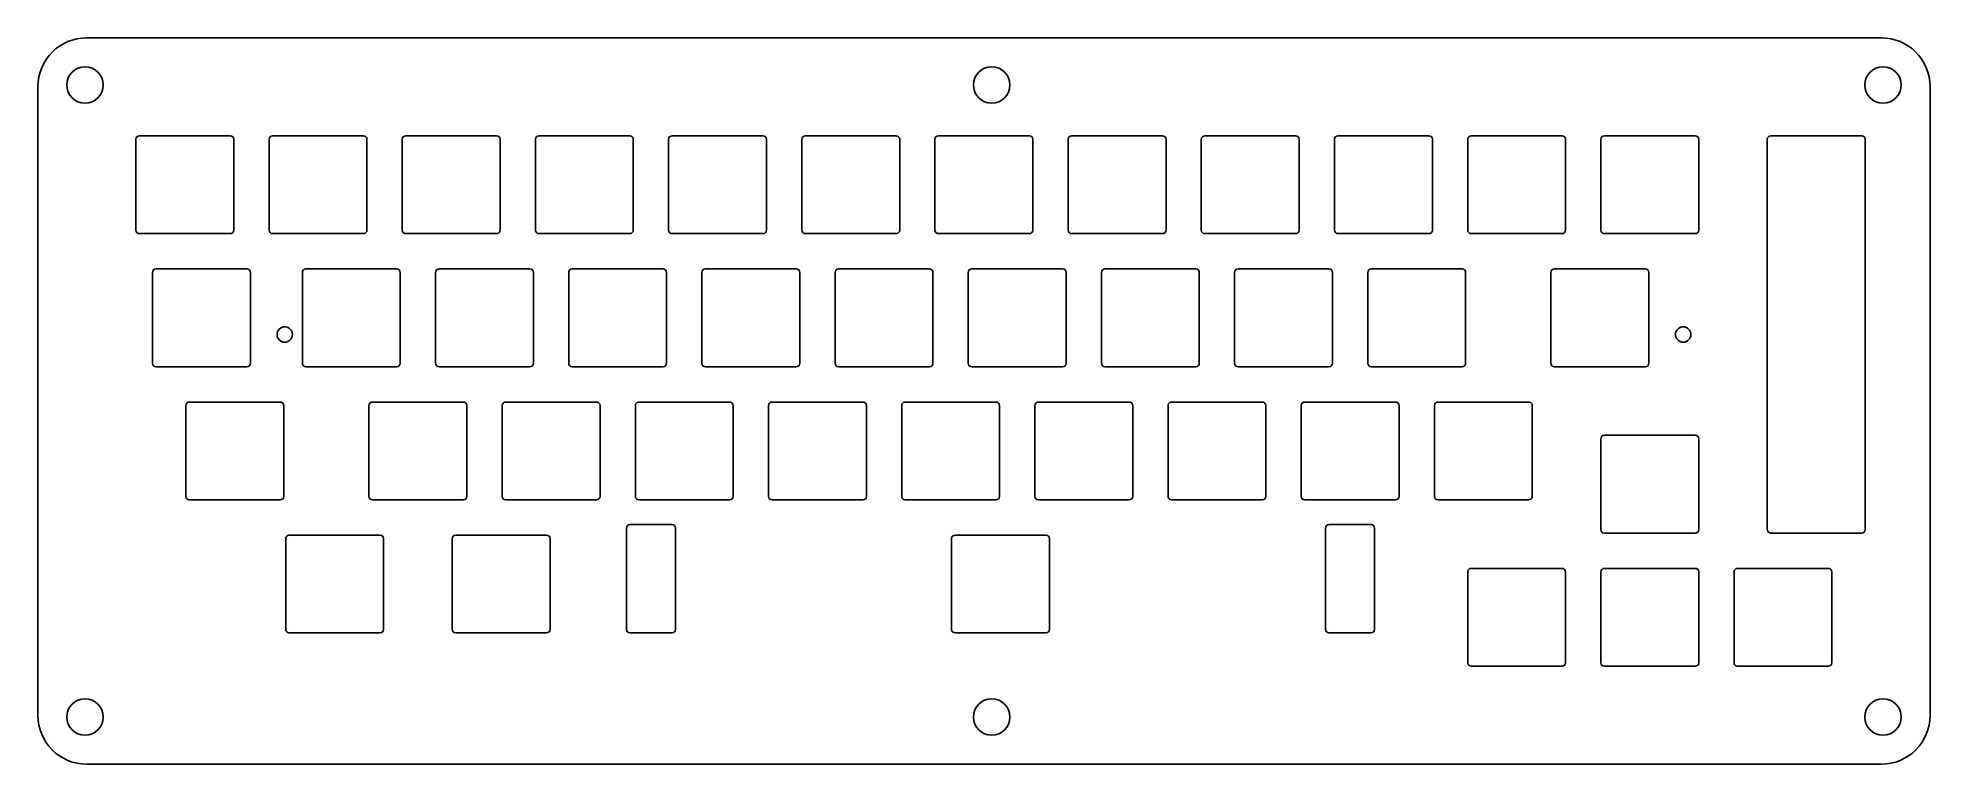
# Model space of a CAD drawing. Header units: millimetres. Extents: x 12 to 283, y -156 to -52.
import ezdxf

# ---------------------------------------------------------------- set-up
doc = ezdxf.new("R2010")
doc.units = ezdxf.units.MM
doc.header["$MEASUREMENT"] = 0
doc.layers.add('Layer 1', color=7, linetype='Continuous')

# ---------------------------------------------------------------- blocks, each defined once
blk = doc.blocks.new('block 2')
at = {"layer": 'Layer 1', "color": 7, "lineweight": 25, "true_color": 0xffffff}
blk.add_lwpolyline([(26.75, -65.63), (39.75, -65.63)], dxfattribs=at)
blk = doc.blocks.new('block 3')
at = {"layer": 'Layer 1', "color": 7, "lineweight": 25, "true_color": 0xffffff}
blk.add_lwpolyline([(26.75, -79.63), (39.75, -79.63)], dxfattribs=at)
blk = doc.blocks.new('block 4')
at = {"layer": 'Layer 1', "color": 7, "lineweight": 25, "true_color": 0xffffff}
blk.add_lwpolyline([(26.25, -66.13), (26.25, -79.13)], dxfattribs=at)
blk = doc.blocks.new('block 5')
at = {"layer": 'Layer 1', "color": 7, "lineweight": 25, "true_color": 0xffffff}
blk.add_lwpolyline([(40.25, -66.13), (40.25, -79.13)], dxfattribs=at)
blk = doc.blocks.new('block 6')
at = {"layer": 'Layer 1', "color": 7, "lineweight": 25, "true_color": 0xffffff}
blk.add_open_spline([(26.75, -65.63), (26.47, -65.63), (26.25, -65.85), (26.25, -66.13)], degree=3, dxfattribs=at)
blk = doc.blocks.new('block 7')
at = {"layer": 'Layer 1', "color": 7, "lineweight": 25, "true_color": 0xffffff}
blk.add_open_spline([(40.25, -66.13), (40.25, -65.85), (40.03, -65.63), (39.75, -65.63)], degree=3, dxfattribs=at)
blk = doc.blocks.new('block 8')
at = {"layer": 'Layer 1', "color": 7, "lineweight": 25, "true_color": 0xffffff}
blk.add_open_spline([(26.25, -79.13), (26.25, -79.4), (26.47, -79.63), (26.75, -79.63)], degree=3, dxfattribs=at)
blk = doc.blocks.new('block 9')
at = {"layer": 'Layer 1', "color": 7, "lineweight": 25, "true_color": 0xffffff}
blk.add_open_spline([(39.75, -79.63), (40.03, -79.63), (40.25, -79.4), (40.25, -79.13)], degree=3, dxfattribs=at)
blk = doc.blocks.new('block 10')
at = {"layer": 'Layer 1', "color": 7, "lineweight": 25, "true_color": 0xffffff}
blk.add_lwpolyline([(45.8, -65.63), (58.8, -65.63)], dxfattribs=at)
blk = doc.blocks.new('block 11')
at = {"layer": 'Layer 1', "color": 7, "lineweight": 25, "true_color": 0xffffff}
blk.add_lwpolyline([(45.8, -79.63), (58.8, -79.63)], dxfattribs=at)
blk = doc.blocks.new('block 12')
at = {"layer": 'Layer 1', "color": 7, "lineweight": 25, "true_color": 0xffffff}
blk.add_lwpolyline([(45.3, -66.13), (45.3, -79.13)], dxfattribs=at)
blk = doc.blocks.new('block 13')
at = {"layer": 'Layer 1', "color": 7, "lineweight": 25, "true_color": 0xffffff}
blk.add_lwpolyline([(59.3, -66.13), (59.3, -79.13)], dxfattribs=at)
blk = doc.blocks.new('block 14')
at = {"layer": 'Layer 1', "color": 7, "lineweight": 25, "true_color": 0xffffff}
blk.add_open_spline([(45.8, -65.63), (45.52, -65.63), (45.3, -65.85), (45.3, -66.13)], degree=3, dxfattribs=at)
blk = doc.blocks.new('block 15')
at = {"layer": 'Layer 1', "color": 7, "lineweight": 25, "true_color": 0xffffff}
blk.add_open_spline([(59.3, -66.13), (59.3, -65.85), (59.08, -65.63), (58.8, -65.63)], degree=3, dxfattribs=at)
blk = doc.blocks.new('block 16')
at = {"layer": 'Layer 1', "color": 7, "lineweight": 25, "true_color": 0xffffff}
blk.add_open_spline([(45.3, -79.13), (45.3, -79.4), (45.52, -79.63), (45.8, -79.63)], degree=3, dxfattribs=at)
blk = doc.blocks.new('block 17')
at = {"layer": 'Layer 1', "color": 7, "lineweight": 25, "true_color": 0xffffff}
blk.add_open_spline([(58.8, -79.63), (59.08, -79.63), (59.3, -79.4), (59.3, -79.13)], degree=3, dxfattribs=at)
blk = doc.blocks.new('block 18')
at = {"layer": 'Layer 1', "color": 7, "lineweight": 25, "true_color": 0xffffff}
blk.add_lwpolyline([(64.85, -65.63), (77.85, -65.63)], dxfattribs=at)
blk = doc.blocks.new('block 19')
at = {"layer": 'Layer 1', "color": 7, "lineweight": 25, "true_color": 0xffffff}
blk.add_lwpolyline([(64.85, -79.63), (77.85, -79.63)], dxfattribs=at)
blk = doc.blocks.new('block 20')
at = {"layer": 'Layer 1', "color": 7, "lineweight": 25, "true_color": 0xffffff}
blk.add_lwpolyline([(64.35, -66.13), (64.35, -79.13)], dxfattribs=at)
blk = doc.blocks.new('block 21')
at = {"layer": 'Layer 1', "color": 7, "lineweight": 25, "true_color": 0xffffff}
blk.add_lwpolyline([(78.35, -66.13), (78.35, -79.13)], dxfattribs=at)
blk = doc.blocks.new('block 22')
at = {"layer": 'Layer 1', "color": 7, "lineweight": 25, "true_color": 0xffffff}
blk.add_open_spline([(64.85, -65.63), (64.57, -65.63), (64.35, -65.85), (64.35, -66.13)], degree=3, dxfattribs=at)
blk = doc.blocks.new('block 23')
at = {"layer": 'Layer 1', "color": 7, "lineweight": 25, "true_color": 0xffffff}
blk.add_open_spline([(78.35, -66.13), (78.35, -65.85), (78.13, -65.63), (77.85, -65.63)], degree=3, dxfattribs=at)
blk = doc.blocks.new('block 24')
at = {"layer": 'Layer 1', "color": 7, "lineweight": 25, "true_color": 0xffffff}
blk.add_open_spline([(64.35, -79.13), (64.35, -79.4), (64.57, -79.63), (64.85, -79.63)], degree=3, dxfattribs=at)
blk = doc.blocks.new('block 25')
at = {"layer": 'Layer 1', "color": 7, "lineweight": 25, "true_color": 0xffffff}
blk.add_open_spline([(77.85, -79.63), (78.13, -79.63), (78.35, -79.4), (78.35, -79.13)], degree=3, dxfattribs=at)
blk = doc.blocks.new('block 26')
at = {"layer": 'Layer 1', "color": 7, "lineweight": 25, "true_color": 0xffffff}
blk.add_lwpolyline([(83.9, -65.63), (96.9, -65.63)], dxfattribs=at)
blk = doc.blocks.new('block 27')
at = {"layer": 'Layer 1', "color": 7, "lineweight": 25, "true_color": 0xffffff}
blk.add_lwpolyline([(83.9, -79.63), (96.9, -79.63)], dxfattribs=at)
blk = doc.blocks.new('block 28')
at = {"layer": 'Layer 1', "color": 7, "lineweight": 25, "true_color": 0xffffff}
blk.add_lwpolyline([(83.4, -66.13), (83.4, -79.13)], dxfattribs=at)
blk = doc.blocks.new('block 29')
at = {"layer": 'Layer 1', "color": 7, "lineweight": 25, "true_color": 0xffffff}
blk.add_lwpolyline([(97.4, -66.13), (97.4, -79.13)], dxfattribs=at)
blk = doc.blocks.new('block 30')
at = {"layer": 'Layer 1', "color": 7, "lineweight": 25, "true_color": 0xffffff}
blk.add_open_spline([(83.9, -65.63), (83.62, -65.63), (83.4, -65.85), (83.4, -66.13)], degree=3, dxfattribs=at)
blk = doc.blocks.new('block 31')
at = {"layer": 'Layer 1', "color": 7, "lineweight": 25, "true_color": 0xffffff}
blk.add_open_spline([(97.4, -66.13), (97.4, -65.85), (97.18, -65.63), (96.9, -65.63)], degree=3, dxfattribs=at)
blk = doc.blocks.new('block 32')
at = {"layer": 'Layer 1', "color": 7, "lineweight": 25, "true_color": 0xffffff}
blk.add_open_spline([(83.4, -79.13), (83.4, -79.4), (83.62, -79.63), (83.9, -79.63)], degree=3, dxfattribs=at)
blk = doc.blocks.new('block 33')
at = {"layer": 'Layer 1', "color": 7, "lineweight": 25, "true_color": 0xffffff}
blk.add_open_spline([(96.9, -79.63), (97.18, -79.63), (97.4, -79.4), (97.4, -79.13)], degree=3, dxfattribs=at)
blk = doc.blocks.new('block 34')
at = {"layer": 'Layer 1', "color": 7, "lineweight": 25, "true_color": 0xffffff}
blk.add_lwpolyline([(102.95, -65.63), (115.95, -65.63)], dxfattribs=at)
blk = doc.blocks.new('block 35')
at = {"layer": 'Layer 1', "color": 7, "lineweight": 25, "true_color": 0xffffff}
blk.add_lwpolyline([(102.95, -79.63), (115.95, -79.63)], dxfattribs=at)
blk = doc.blocks.new('block 36')
at = {"layer": 'Layer 1', "color": 7, "lineweight": 25, "true_color": 0xffffff}
blk.add_lwpolyline([(102.45, -66.13), (102.45, -79.13)], dxfattribs=at)
blk = doc.blocks.new('block 37')
at = {"layer": 'Layer 1', "color": 7, "lineweight": 25, "true_color": 0xffffff}
blk.add_lwpolyline([(116.45, -66.13), (116.45, -79.13)], dxfattribs=at)
blk = doc.blocks.new('block 38')
at = {"layer": 'Layer 1', "color": 7, "lineweight": 25, "true_color": 0xffffff}
blk.add_open_spline([(102.95, -65.63), (102.67, -65.63), (102.45, -65.85), (102.45, -66.13)], degree=3, dxfattribs=at)
blk = doc.blocks.new('block 39')
at = {"layer": 'Layer 1', "color": 7, "lineweight": 25, "true_color": 0xffffff}
blk.add_open_spline([(116.45, -66.13), (116.45, -65.85), (116.23, -65.63), (115.95, -65.63)], degree=3, dxfattribs=at)
blk = doc.blocks.new('block 40')
at = {"layer": 'Layer 1', "color": 7, "lineweight": 25, "true_color": 0xffffff}
blk.add_open_spline([(102.45, -79.13), (102.45, -79.4), (102.67, -79.63), (102.95, -79.63)], degree=3, dxfattribs=at)
blk = doc.blocks.new('block 41')
at = {"layer": 'Layer 1', "color": 7, "lineweight": 25, "true_color": 0xffffff}
blk.add_open_spline([(115.95, -79.63), (116.23, -79.63), (116.45, -79.4), (116.45, -79.13)], degree=3, dxfattribs=at)
blk = doc.blocks.new('block 42')
at = {"layer": 'Layer 1', "color": 7, "lineweight": 25, "true_color": 0xffffff}
blk.add_lwpolyline([(122, -65.63), (135, -65.63)], dxfattribs=at)
blk = doc.blocks.new('block 43')
at = {"layer": 'Layer 1', "color": 7, "lineweight": 25, "true_color": 0xffffff}
blk.add_lwpolyline([(122, -79.63), (135, -79.63)], dxfattribs=at)
blk = doc.blocks.new('block 44')
at = {"layer": 'Layer 1', "color": 7, "lineweight": 25, "true_color": 0xffffff}
blk.add_lwpolyline([(121.5, -66.13), (121.5, -79.13)], dxfattribs=at)
blk = doc.blocks.new('block 45')
at = {"layer": 'Layer 1', "color": 7, "lineweight": 25, "true_color": 0xffffff}
blk.add_lwpolyline([(135.5, -66.13), (135.5, -79.13)], dxfattribs=at)
blk = doc.blocks.new('block 46')
at = {"layer": 'Layer 1', "color": 7, "lineweight": 25, "true_color": 0xffffff}
blk.add_open_spline([(122, -65.63), (121.72, -65.63), (121.5, -65.85), (121.5, -66.13)], degree=3, dxfattribs=at)
blk = doc.blocks.new('block 47')
at = {"layer": 'Layer 1', "color": 7, "lineweight": 25, "true_color": 0xffffff}
blk.add_open_spline([(135.5, -66.13), (135.5, -65.85), (135.28, -65.63), (135, -65.63)], degree=3, dxfattribs=at)
blk = doc.blocks.new('block 48')
at = {"layer": 'Layer 1', "color": 7, "lineweight": 25, "true_color": 0xffffff}
blk.add_open_spline([(121.5, -79.13), (121.5, -79.4), (121.72, -79.63), (122, -79.63)], degree=3, dxfattribs=at)
blk = doc.blocks.new('block 49')
at = {"layer": 'Layer 1', "color": 7, "lineweight": 25, "true_color": 0xffffff}
blk.add_open_spline([(135, -79.63), (135.28, -79.63), (135.5, -79.4), (135.5, -79.13)], degree=3, dxfattribs=at)
blk = doc.blocks.new('block 50')
at = {"layer": 'Layer 1', "color": 7, "lineweight": 25, "true_color": 0xffffff}
blk.add_lwpolyline([(141.05, -65.63), (154.05, -65.63)], dxfattribs=at)
blk = doc.blocks.new('block 51')
at = {"layer": 'Layer 1', "color": 7, "lineweight": 25, "true_color": 0xffffff}
blk.add_lwpolyline([(141.05, -79.63), (154.05, -79.63)], dxfattribs=at)
blk = doc.blocks.new('block 52')
at = {"layer": 'Layer 1', "color": 7, "lineweight": 25, "true_color": 0xffffff}
blk.add_lwpolyline([(140.55, -66.13), (140.55, -79.13)], dxfattribs=at)
blk = doc.blocks.new('block 53')
at = {"layer": 'Layer 1', "color": 7, "lineweight": 25, "true_color": 0xffffff}
blk.add_lwpolyline([(154.55, -66.13), (154.55, -79.13)], dxfattribs=at)
blk = doc.blocks.new('block 54')
at = {"layer": 'Layer 1', "color": 7, "lineweight": 25, "true_color": 0xffffff}
blk.add_open_spline([(141.05, -65.63), (140.77, -65.63), (140.55, -65.85), (140.55, -66.13)], degree=3, dxfattribs=at)
blk = doc.blocks.new('block 55')
at = {"layer": 'Layer 1', "color": 7, "lineweight": 25, "true_color": 0xffffff}
blk.add_open_spline([(154.55, -66.13), (154.55, -65.85), (154.33, -65.63), (154.05, -65.63)], degree=3, dxfattribs=at)
blk = doc.blocks.new('block 56')
at = {"layer": 'Layer 1', "color": 7, "lineweight": 25, "true_color": 0xffffff}
blk.add_open_spline([(140.55, -79.13), (140.55, -79.4), (140.77, -79.63), (141.05, -79.63)], degree=3, dxfattribs=at)
blk = doc.blocks.new('block 57')
at = {"layer": 'Layer 1', "color": 7, "lineweight": 25, "true_color": 0xffffff}
blk.add_open_spline([(154.05, -79.63), (154.33, -79.63), (154.55, -79.4), (154.55, -79.13)], degree=3, dxfattribs=at)
blk = doc.blocks.new('block 58')
at = {"layer": 'Layer 1', "color": 7, "lineweight": 25, "true_color": 0xffffff}
blk.add_lwpolyline([(160.1, -65.63), (173.1, -65.63)], dxfattribs=at)
blk = doc.blocks.new('block 59')
at = {"layer": 'Layer 1', "color": 7, "lineweight": 25, "true_color": 0xffffff}
blk.add_lwpolyline([(160.1, -79.63), (173.1, -79.63)], dxfattribs=at)
blk = doc.blocks.new('block 60')
at = {"layer": 'Layer 1', "color": 7, "lineweight": 25, "true_color": 0xffffff}
blk.add_lwpolyline([(159.6, -66.13), (159.6, -79.13)], dxfattribs=at)
blk = doc.blocks.new('block 61')
at = {"layer": 'Layer 1', "color": 7, "lineweight": 25, "true_color": 0xffffff}
blk.add_lwpolyline([(173.6, -66.13), (173.6, -79.13)], dxfattribs=at)
blk = doc.blocks.new('block 62')
at = {"layer": 'Layer 1', "color": 7, "lineweight": 25, "true_color": 0xffffff}
blk.add_open_spline([(160.1, -65.63), (159.82, -65.63), (159.6, -65.85), (159.6, -66.13)], degree=3, dxfattribs=at)
blk = doc.blocks.new('block 63')
at = {"layer": 'Layer 1', "color": 7, "lineweight": 25, "true_color": 0xffffff}
blk.add_open_spline([(173.6, -66.13), (173.6, -65.85), (173.38, -65.63), (173.1, -65.63)], degree=3, dxfattribs=at)
blk = doc.blocks.new('block 64')
at = {"layer": 'Layer 1', "color": 7, "lineweight": 25, "true_color": 0xffffff}
blk.add_open_spline([(159.6, -79.13), (159.6, -79.4), (159.82, -79.63), (160.1, -79.63)], degree=3, dxfattribs=at)
blk = doc.blocks.new('block 65')
at = {"layer": 'Layer 1', "color": 7, "lineweight": 25, "true_color": 0xffffff}
blk.add_open_spline([(173.1, -79.63), (173.38, -79.63), (173.6, -79.4), (173.6, -79.13)], degree=3, dxfattribs=at)
blk = doc.blocks.new('block 66')
at = {"layer": 'Layer 1', "color": 7, "lineweight": 25, "true_color": 0xffffff}
blk.add_lwpolyline([(179.15, -65.63), (192.15, -65.63)], dxfattribs=at)
blk = doc.blocks.new('block 67')
at = {"layer": 'Layer 1', "color": 7, "lineweight": 25, "true_color": 0xffffff}
blk.add_lwpolyline([(179.15, -79.63), (192.15, -79.63)], dxfattribs=at)
blk = doc.blocks.new('block 68')
at = {"layer": 'Layer 1', "color": 7, "lineweight": 25, "true_color": 0xffffff}
blk.add_lwpolyline([(178.65, -66.13), (178.65, -79.13)], dxfattribs=at)
blk = doc.blocks.new('block 69')
at = {"layer": 'Layer 1', "color": 7, "lineweight": 25, "true_color": 0xffffff}
blk.add_lwpolyline([(192.65, -66.13), (192.65, -79.13)], dxfattribs=at)
blk = doc.blocks.new('block 70')
at = {"layer": 'Layer 1', "color": 7, "lineweight": 25, "true_color": 0xffffff}
blk.add_open_spline([(179.15, -65.63), (178.87, -65.63), (178.65, -65.85), (178.65, -66.13)], degree=3, dxfattribs=at)
blk = doc.blocks.new('block 71')
at = {"layer": 'Layer 1', "color": 7, "lineweight": 25, "true_color": 0xffffff}
blk.add_open_spline([(192.65, -66.13), (192.65, -65.85), (192.43, -65.63), (192.15, -65.63)], degree=3, dxfattribs=at)
blk = doc.blocks.new('block 72')
at = {"layer": 'Layer 1', "color": 7, "lineweight": 25, "true_color": 0xffffff}
blk.add_open_spline([(178.65, -79.13), (178.65, -79.4), (178.87, -79.63), (179.15, -79.63)], degree=3, dxfattribs=at)
blk = doc.blocks.new('block 73')
at = {"layer": 'Layer 1', "color": 7, "lineweight": 25, "true_color": 0xffffff}
blk.add_open_spline([(192.15, -79.63), (192.43, -79.63), (192.65, -79.4), (192.65, -79.13)], degree=3, dxfattribs=at)
blk = doc.blocks.new('block 74')
at = {"layer": 'Layer 1', "color": 7, "lineweight": 25, "true_color": 0xffffff}
blk.add_lwpolyline([(198.2, -65.63), (211.2, -65.63)], dxfattribs=at)
blk = doc.blocks.new('block 75')
at = {"layer": 'Layer 1', "color": 7, "lineweight": 25, "true_color": 0xffffff}
blk.add_lwpolyline([(198.2, -79.63), (211.2, -79.63)], dxfattribs=at)
blk = doc.blocks.new('block 76')
at = {"layer": 'Layer 1', "color": 7, "lineweight": 25, "true_color": 0xffffff}
blk.add_lwpolyline([(197.7, -66.13), (197.7, -79.13)], dxfattribs=at)
blk = doc.blocks.new('block 77')
at = {"layer": 'Layer 1', "color": 7, "lineweight": 25, "true_color": 0xffffff}
blk.add_lwpolyline([(211.7, -66.13), (211.7, -79.13)], dxfattribs=at)
blk = doc.blocks.new('block 78')
at = {"layer": 'Layer 1', "color": 7, "lineweight": 25, "true_color": 0xffffff}
blk.add_open_spline([(198.2, -65.63), (197.92, -65.63), (197.7, -65.85), (197.7, -66.13)], degree=3, dxfattribs=at)
blk = doc.blocks.new('block 79')
at = {"layer": 'Layer 1', "color": 7, "lineweight": 25, "true_color": 0xffffff}
blk.add_open_spline([(211.7, -66.13), (211.7, -65.85), (211.48, -65.63), (211.2, -65.63)], degree=3, dxfattribs=at)
blk = doc.blocks.new('block 80')
at = {"layer": 'Layer 1', "color": 7, "lineweight": 25, "true_color": 0xffffff}
blk.add_open_spline([(197.7, -79.13), (197.7, -79.4), (197.92, -79.63), (198.2, -79.63)], degree=3, dxfattribs=at)
blk = doc.blocks.new('block 81')
at = {"layer": 'Layer 1', "color": 7, "lineweight": 25, "true_color": 0xffffff}
blk.add_open_spline([(211.2, -79.63), (211.48, -79.63), (211.7, -79.4), (211.7, -79.13)], degree=3, dxfattribs=at)
blk = doc.blocks.new('block 82')
at = {"layer": 'Layer 1', "color": 7, "lineweight": 25, "true_color": 0xffffff}
blk.add_lwpolyline([(217.25, -65.63), (230.25, -65.63)], dxfattribs=at)
blk = doc.blocks.new('block 83')
at = {"layer": 'Layer 1', "color": 7, "lineweight": 25, "true_color": 0xffffff}
blk.add_lwpolyline([(217.25, -79.63), (230.25, -79.63)], dxfattribs=at)
blk = doc.blocks.new('block 84')
at = {"layer": 'Layer 1', "color": 7, "lineweight": 25, "true_color": 0xffffff}
blk.add_lwpolyline([(216.75, -66.13), (216.75, -79.13)], dxfattribs=at)
blk = doc.blocks.new('block 85')
at = {"layer": 'Layer 1', "color": 7, "lineweight": 25, "true_color": 0xffffff}
blk.add_lwpolyline([(230.75, -66.13), (230.75, -79.13)], dxfattribs=at)
blk = doc.blocks.new('block 86')
at = {"layer": 'Layer 1', "color": 7, "lineweight": 25, "true_color": 0xffffff}
blk.add_open_spline([(217.25, -65.63), (216.97, -65.63), (216.75, -65.85), (216.75, -66.13)], degree=3, dxfattribs=at)
blk = doc.blocks.new('block 87')
at = {"layer": 'Layer 1', "color": 7, "lineweight": 25, "true_color": 0xffffff}
blk.add_open_spline([(230.75, -66.13), (230.75, -65.85), (230.53, -65.63), (230.25, -65.63)], degree=3, dxfattribs=at)
blk = doc.blocks.new('block 88')
at = {"layer": 'Layer 1', "color": 7, "lineweight": 25, "true_color": 0xffffff}
blk.add_open_spline([(216.75, -79.13), (216.75, -79.4), (216.97, -79.63), (217.25, -79.63)], degree=3, dxfattribs=at)
blk = doc.blocks.new('block 89')
at = {"layer": 'Layer 1', "color": 7, "lineweight": 25, "true_color": 0xffffff}
blk.add_open_spline([(230.25, -79.63), (230.53, -79.63), (230.75, -79.4), (230.75, -79.13)], degree=3, dxfattribs=at)
blk = doc.blocks.new('block 90')
at = {"layer": 'Layer 1', "color": 7, "lineweight": 25, "true_color": 0xffffff}
blk.add_lwpolyline([(236.3, -65.63), (249.3, -65.63)], dxfattribs=at)
blk = doc.blocks.new('block 91')
at = {"layer": 'Layer 1', "color": 7, "lineweight": 25, "true_color": 0xffffff}
blk.add_lwpolyline([(236.3, -79.63), (249.3, -79.63)], dxfattribs=at)
blk = doc.blocks.new('block 92')
at = {"layer": 'Layer 1', "color": 7, "lineweight": 25, "true_color": 0xffffff}
blk.add_lwpolyline([(235.8, -66.13), (235.8, -79.13)], dxfattribs=at)
blk = doc.blocks.new('block 93')
at = {"layer": 'Layer 1', "color": 7, "lineweight": 25, "true_color": 0xffffff}
blk.add_lwpolyline([(249.8, -66.13), (249.8, -79.13)], dxfattribs=at)
blk = doc.blocks.new('block 94')
at = {"layer": 'Layer 1', "color": 7, "lineweight": 25, "true_color": 0xffffff}
blk.add_open_spline([(236.3, -65.63), (236.02, -65.63), (235.8, -65.85), (235.8, -66.13)], degree=3, dxfattribs=at)
blk = doc.blocks.new('block 95')
at = {"layer": 'Layer 1', "color": 7, "lineweight": 25, "true_color": 0xffffff}
blk.add_open_spline([(249.8, -66.13), (249.8, -65.85), (249.58, -65.63), (249.3, -65.63)], degree=3, dxfattribs=at)
blk = doc.blocks.new('block 96')
at = {"layer": 'Layer 1', "color": 7, "lineweight": 25, "true_color": 0xffffff}
blk.add_open_spline([(235.8, -79.13), (235.8, -79.4), (236.02, -79.63), (236.3, -79.63)], degree=3, dxfattribs=at)
blk = doc.blocks.new('block 97')
at = {"layer": 'Layer 1', "color": 7, "lineweight": 25, "true_color": 0xffffff}
blk.add_open_spline([(249.3, -79.63), (249.58, -79.63), (249.8, -79.4), (249.8, -79.13)], degree=3, dxfattribs=at)
blk = doc.blocks.new('block 98')
at = {"layer": 'Layer 1', "color": 7, "lineweight": 25, "true_color": 0xffffff}
blk.add_lwpolyline([(260.11, -65.63), (273.11, -65.63)], dxfattribs=at)
blk = doc.blocks.new('block 99')
at = {"layer": 'Layer 1', "color": 7, "lineweight": 25, "true_color": 0xffffff}
blk.add_lwpolyline([(260.11, -122.49), (273.11, -122.49)], dxfattribs=at)
blk = doc.blocks.new('block 100')
at = {"layer": 'Layer 1', "color": 7, "lineweight": 25, "true_color": 0xffffff}
blk.add_lwpolyline([(259.61, -66.13), (259.61, -121.99)], dxfattribs=at)
blk = doc.blocks.new('block 101')
at = {"layer": 'Layer 1', "color": 7, "lineweight": 25, "true_color": 0xffffff}
blk.add_open_spline([(260.11, -65.63), (259.84, -65.63), (259.61, -65.85), (259.61, -66.13)], degree=3, dxfattribs=at)
blk = doc.blocks.new('block 102')
at = {"layer": 'Layer 1', "color": 7, "lineweight": 25, "true_color": 0xffffff}
blk.add_open_spline([(273.61, -66.13), (273.61, -65.85), (273.39, -65.63), (273.11, -65.63)], degree=3, dxfattribs=at)
blk = doc.blocks.new('block 103')
at = {"layer": 'Layer 1', "color": 7, "lineweight": 25, "true_color": 0xffffff}
blk.add_open_spline([(259.61, -121.99), (259.61, -122.27), (259.84, -122.49), (260.11, -122.49)], degree=3, dxfattribs=at)
blk = doc.blocks.new('block 104')
at = {"layer": 'Layer 1', "color": 7, "lineweight": 25, "true_color": 0xffffff}
blk.add_open_spline([(273.11, -122.49), (273.39, -122.49), (273.61, -122.27), (273.61, -121.99)], degree=3, dxfattribs=at)
blk = doc.blocks.new('block 105')
at = {"layer": 'Layer 1', "color": 7, "lineweight": 25, "true_color": 0xffffff}
blk.add_lwpolyline([(29.13, -84.68), (42.13, -84.68)], dxfattribs=at)
blk = doc.blocks.new('block 106')
at = {"layer": 'Layer 1', "color": 7, "lineweight": 25, "true_color": 0xffffff}
blk.add_lwpolyline([(29.13, -98.68), (42.13, -98.68)], dxfattribs=at)
blk = doc.blocks.new('block 107')
at = {"layer": 'Layer 1', "color": 7, "lineweight": 25, "true_color": 0xffffff}
blk.add_lwpolyline([(28.63, -85.18), (28.63, -98.18)], dxfattribs=at)
blk = doc.blocks.new('block 108')
at = {"layer": 'Layer 1', "color": 7, "lineweight": 25, "true_color": 0xffffff}
blk.add_lwpolyline([(42.63, -85.18), (42.63, -98.18)], dxfattribs=at)
blk = doc.blocks.new('block 109')
at = {"layer": 'Layer 1', "color": 7, "lineweight": 25, "true_color": 0xffffff}
blk.add_open_spline([(29.13, -84.68), (28.85, -84.68), (28.63, -84.9), (28.63, -85.18)], degree=3, dxfattribs=at)
blk = doc.blocks.new('block 110')
at = {"layer": 'Layer 1', "color": 7, "lineweight": 25, "true_color": 0xffffff}
blk.add_open_spline([(42.63, -85.18), (42.63, -84.9), (42.41, -84.68), (42.13, -84.68)], degree=3, dxfattribs=at)
blk = doc.blocks.new('block 111')
at = {"layer": 'Layer 1', "color": 7, "lineweight": 25, "true_color": 0xffffff}
blk.add_open_spline([(28.63, -98.18), (28.63, -98.45), (28.85, -98.68), (29.13, -98.68)], degree=3, dxfattribs=at)
blk = doc.blocks.new('block 112')
at = {"layer": 'Layer 1', "color": 7, "lineweight": 25, "true_color": 0xffffff}
blk.add_open_spline([(42.13, -98.68), (42.41, -98.68), (42.63, -98.45), (42.63, -98.18)], degree=3, dxfattribs=at)
blk = doc.blocks.new('block 113')
at = {"layer": 'Layer 1', "color": 7, "lineweight": 25, "true_color": 0xffffff}
blk.add_lwpolyline([(50.56, -84.68), (63.56, -84.68)], dxfattribs=at)
blk = doc.blocks.new('block 114')
at = {"layer": 'Layer 1', "color": 7, "lineweight": 25, "true_color": 0xffffff}
blk.add_lwpolyline([(50.56, -98.68), (63.56, -98.68)], dxfattribs=at)
blk = doc.blocks.new('block 115')
at = {"layer": 'Layer 1', "color": 7, "lineweight": 25, "true_color": 0xffffff}
blk.add_lwpolyline([(50.06, -85.18), (50.06, -98.18)], dxfattribs=at)
blk = doc.blocks.new('block 116')
at = {"layer": 'Layer 1', "color": 7, "lineweight": 25, "true_color": 0xffffff}
blk.add_lwpolyline([(64.06, -85.18), (64.06, -98.18)], dxfattribs=at)
blk = doc.blocks.new('block 117')
at = {"layer": 'Layer 1', "color": 7, "lineweight": 25, "true_color": 0xffffff}
blk.add_open_spline([(50.56, -84.68), (50.29, -84.68), (50.06, -84.9), (50.06, -85.18)], degree=3, dxfattribs=at)
blk = doc.blocks.new('block 118')
at = {"layer": 'Layer 1', "color": 7, "lineweight": 25, "true_color": 0xffffff}
blk.add_open_spline([(64.06, -85.18), (64.06, -84.9), (63.84, -84.68), (63.56, -84.68)], degree=3, dxfattribs=at)
blk = doc.blocks.new('block 119')
at = {"layer": 'Layer 1', "color": 7, "lineweight": 25, "true_color": 0xffffff}
blk.add_open_spline([(50.06, -98.18), (50.06, -98.45), (50.29, -98.68), (50.56, -98.68)], degree=3, dxfattribs=at)
blk = doc.blocks.new('block 120')
at = {"layer": 'Layer 1', "color": 7, "lineweight": 25, "true_color": 0xffffff}
blk.add_open_spline([(63.56, -98.68), (63.84, -98.68), (64.06, -98.45), (64.06, -98.18)], degree=3, dxfattribs=at)
blk = doc.blocks.new('block 121')
at = {"layer": 'Layer 1', "color": 7, "lineweight": 25, "true_color": 0xffffff}
blk.add_lwpolyline([(69.61, -84.68), (82.61, -84.68)], dxfattribs=at)
blk = doc.blocks.new('block 122')
at = {"layer": 'Layer 1', "color": 7, "lineweight": 25, "true_color": 0xffffff}
blk.add_lwpolyline([(69.61, -98.68), (82.61, -98.68)], dxfattribs=at)
blk = doc.blocks.new('block 123')
at = {"layer": 'Layer 1', "color": 7, "lineweight": 25, "true_color": 0xffffff}
blk.add_lwpolyline([(69.11, -85.18), (69.11, -98.18)], dxfattribs=at)
blk = doc.blocks.new('block 124')
at = {"layer": 'Layer 1', "color": 7, "lineweight": 25, "true_color": 0xffffff}
blk.add_lwpolyline([(83.11, -85.18), (83.11, -98.18)], dxfattribs=at)
blk = doc.blocks.new('block 125')
at = {"layer": 'Layer 1', "color": 7, "lineweight": 25, "true_color": 0xffffff}
blk.add_open_spline([(69.61, -84.68), (69.34, -84.68), (69.11, -84.9), (69.11, -85.18)], degree=3, dxfattribs=at)
blk = doc.blocks.new('block 126')
at = {"layer": 'Layer 1', "color": 7, "lineweight": 25, "true_color": 0xffffff}
blk.add_open_spline([(83.11, -85.18), (83.11, -84.9), (82.89, -84.68), (82.61, -84.68)], degree=3, dxfattribs=at)
blk = doc.blocks.new('block 127')
at = {"layer": 'Layer 1', "color": 7, "lineweight": 25, "true_color": 0xffffff}
blk.add_open_spline([(69.11, -98.18), (69.11, -98.45), (69.34, -98.68), (69.61, -98.68)], degree=3, dxfattribs=at)
blk = doc.blocks.new('block 128')
at = {"layer": 'Layer 1', "color": 7, "lineweight": 25, "true_color": 0xffffff}
blk.add_open_spline([(82.61, -98.68), (82.89, -98.68), (83.11, -98.45), (83.11, -98.18)], degree=3, dxfattribs=at)
blk = doc.blocks.new('block 129')
at = {"layer": 'Layer 1', "color": 7, "lineweight": 25, "true_color": 0xffffff}
blk.add_lwpolyline([(88.66, -84.68), (101.66, -84.68)], dxfattribs=at)
blk = doc.blocks.new('block 130')
at = {"layer": 'Layer 1', "color": 7, "lineweight": 25, "true_color": 0xffffff}
blk.add_lwpolyline([(88.66, -98.68), (101.66, -98.68)], dxfattribs=at)
blk = doc.blocks.new('block 131')
at = {"layer": 'Layer 1', "color": 7, "lineweight": 25, "true_color": 0xffffff}
blk.add_lwpolyline([(88.16, -85.18), (88.16, -98.18)], dxfattribs=at)
blk = doc.blocks.new('block 132')
at = {"layer": 'Layer 1', "color": 7, "lineweight": 25, "true_color": 0xffffff}
blk.add_lwpolyline([(102.16, -85.18), (102.16, -98.18)], dxfattribs=at)
blk = doc.blocks.new('block 133')
at = {"layer": 'Layer 1', "color": 7, "lineweight": 25, "true_color": 0xffffff}
blk.add_open_spline([(88.66, -84.68), (88.39, -84.68), (88.16, -84.9), (88.16, -85.18)], degree=3, dxfattribs=at)
blk = doc.blocks.new('block 134')
at = {"layer": 'Layer 1', "color": 7, "lineweight": 25, "true_color": 0xffffff}
blk.add_open_spline([(102.16, -85.18), (102.16, -84.9), (101.94, -84.68), (101.66, -84.68)], degree=3, dxfattribs=at)
blk = doc.blocks.new('block 135')
at = {"layer": 'Layer 1', "color": 7, "lineweight": 25, "true_color": 0xffffff}
blk.add_open_spline([(88.16, -98.18), (88.16, -98.45), (88.39, -98.68), (88.66, -98.68)], degree=3, dxfattribs=at)
blk = doc.blocks.new('block 136')
at = {"layer": 'Layer 1', "color": 7, "lineweight": 25, "true_color": 0xffffff}
blk.add_open_spline([(101.66, -98.68), (101.94, -98.68), (102.16, -98.45), (102.16, -98.18)], degree=3, dxfattribs=at)
blk = doc.blocks.new('block 137')
at = {"layer": 'Layer 1', "color": 7, "lineweight": 25, "true_color": 0xffffff}
blk.add_lwpolyline([(107.71, -84.68), (120.71, -84.68)], dxfattribs=at)
blk = doc.blocks.new('block 138')
at = {"layer": 'Layer 1', "color": 7, "lineweight": 25, "true_color": 0xffffff}
blk.add_lwpolyline([(107.71, -98.68), (120.71, -98.68)], dxfattribs=at)
blk = doc.blocks.new('block 139')
at = {"layer": 'Layer 1', "color": 7, "lineweight": 25, "true_color": 0xffffff}
blk.add_lwpolyline([(107.21, -85.18), (107.21, -98.18)], dxfattribs=at)
blk = doc.blocks.new('block 140')
at = {"layer": 'Layer 1', "color": 7, "lineweight": 25, "true_color": 0xffffff}
blk.add_lwpolyline([(121.21, -85.18), (121.21, -98.18)], dxfattribs=at)
blk = doc.blocks.new('block 141')
at = {"layer": 'Layer 1', "color": 7, "lineweight": 25, "true_color": 0xffffff}
blk.add_open_spline([(107.71, -84.68), (107.44, -84.68), (107.21, -84.9), (107.21, -85.18)], degree=3, dxfattribs=at)
blk = doc.blocks.new('block 142')
at = {"layer": 'Layer 1', "color": 7, "lineweight": 25, "true_color": 0xffffff}
blk.add_open_spline([(121.21, -85.18), (121.21, -84.9), (120.99, -84.68), (120.71, -84.68)], degree=3, dxfattribs=at)
blk = doc.blocks.new('block 143')
at = {"layer": 'Layer 1', "color": 7, "lineweight": 25, "true_color": 0xffffff}
blk.add_open_spline([(107.21, -98.18), (107.21, -98.45), (107.44, -98.68), (107.71, -98.68)], degree=3, dxfattribs=at)
blk = doc.blocks.new('block 144')
at = {"layer": 'Layer 1', "color": 7, "lineweight": 25, "true_color": 0xffffff}
blk.add_open_spline([(120.71, -98.68), (120.99, -98.68), (121.21, -98.45), (121.21, -98.18)], degree=3, dxfattribs=at)
blk = doc.blocks.new('block 145')
at = {"layer": 'Layer 1', "color": 7, "lineweight": 25, "true_color": 0xffffff}
blk.add_lwpolyline([(126.76, -84.68), (139.76, -84.68)], dxfattribs=at)
blk = doc.blocks.new('block 146')
at = {"layer": 'Layer 1', "color": 7, "lineweight": 25, "true_color": 0xffffff}
blk.add_lwpolyline([(126.76, -98.68), (139.76, -98.68)], dxfattribs=at)
blk = doc.blocks.new('block 147')
at = {"layer": 'Layer 1', "color": 7, "lineweight": 25, "true_color": 0xffffff}
blk.add_lwpolyline([(126.26, -85.18), (126.26, -98.18)], dxfattribs=at)
blk = doc.blocks.new('block 148')
at = {"layer": 'Layer 1', "color": 7, "lineweight": 25, "true_color": 0xffffff}
blk.add_lwpolyline([(140.26, -85.18), (140.26, -98.18)], dxfattribs=at)
blk = doc.blocks.new('block 149')
at = {"layer": 'Layer 1', "color": 7, "lineweight": 25, "true_color": 0xffffff}
blk.add_open_spline([(126.76, -84.68), (126.49, -84.68), (126.26, -84.9), (126.26, -85.18)], degree=3, dxfattribs=at)
blk = doc.blocks.new('block 150')
at = {"layer": 'Layer 1', "color": 7, "lineweight": 25, "true_color": 0xffffff}
blk.add_open_spline([(140.26, -85.18), (140.26, -84.9), (140.04, -84.68), (139.76, -84.68)], degree=3, dxfattribs=at)
blk = doc.blocks.new('block 151')
at = {"layer": 'Layer 1', "color": 7, "lineweight": 25, "true_color": 0xffffff}
blk.add_open_spline([(126.26, -98.18), (126.26, -98.45), (126.49, -98.68), (126.76, -98.68)], degree=3, dxfattribs=at)
blk = doc.blocks.new('block 152')
at = {"layer": 'Layer 1', "color": 7, "lineweight": 25, "true_color": 0xffffff}
blk.add_open_spline([(139.76, -98.68), (140.04, -98.68), (140.26, -98.45), (140.26, -98.18)], degree=3, dxfattribs=at)
blk = doc.blocks.new('block 153')
at = {"layer": 'Layer 1', "color": 7, "lineweight": 25, "true_color": 0xffffff}
blk.add_lwpolyline([(145.81, -84.68), (158.81, -84.68)], dxfattribs=at)
blk = doc.blocks.new('block 154')
at = {"layer": 'Layer 1', "color": 7, "lineweight": 25, "true_color": 0xffffff}
blk.add_lwpolyline([(145.81, -98.68), (158.81, -98.68)], dxfattribs=at)
blk = doc.blocks.new('block 155')
at = {"layer": 'Layer 1', "color": 7, "lineweight": 25, "true_color": 0xffffff}
blk.add_lwpolyline([(145.31, -85.18), (145.31, -98.18)], dxfattribs=at)
blk = doc.blocks.new('block 156')
at = {"layer": 'Layer 1', "color": 7, "lineweight": 25, "true_color": 0xffffff}
blk.add_lwpolyline([(159.31, -85.18), (159.31, -98.18)], dxfattribs=at)
blk = doc.blocks.new('block 157')
at = {"layer": 'Layer 1', "color": 7, "lineweight": 25, "true_color": 0xffffff}
blk.add_open_spline([(145.81, -84.68), (145.54, -84.68), (145.31, -84.9), (145.31, -85.18)], degree=3, dxfattribs=at)
blk = doc.blocks.new('block 158')
at = {"layer": 'Layer 1', "color": 7, "lineweight": 25, "true_color": 0xffffff}
blk.add_open_spline([(159.31, -85.18), (159.31, -84.9), (159.09, -84.68), (158.81, -84.68)], degree=3, dxfattribs=at)
blk = doc.blocks.new('block 159')
at = {"layer": 'Layer 1', "color": 7, "lineweight": 25, "true_color": 0xffffff}
blk.add_open_spline([(145.31, -98.18), (145.31, -98.45), (145.54, -98.68), (145.81, -98.68)], degree=3, dxfattribs=at)
blk = doc.blocks.new('block 160')
at = {"layer": 'Layer 1', "color": 7, "lineweight": 25, "true_color": 0xffffff}
blk.add_open_spline([(158.81, -98.68), (159.09, -98.68), (159.31, -98.45), (159.31, -98.18)], degree=3, dxfattribs=at)
blk = doc.blocks.new('block 161')
at = {"layer": 'Layer 1', "color": 7, "lineweight": 25, "true_color": 0xffffff}
blk.add_lwpolyline([(164.86, -84.68), (177.86, -84.68)], dxfattribs=at)
blk = doc.blocks.new('block 162')
at = {"layer": 'Layer 1', "color": 7, "lineweight": 25, "true_color": 0xffffff}
blk.add_lwpolyline([(164.86, -98.68), (177.86, -98.68)], dxfattribs=at)
blk = doc.blocks.new('block 163')
at = {"layer": 'Layer 1', "color": 7, "lineweight": 25, "true_color": 0xffffff}
blk.add_lwpolyline([(164.36, -85.18), (164.36, -98.18)], dxfattribs=at)
blk = doc.blocks.new('block 164')
at = {"layer": 'Layer 1', "color": 7, "lineweight": 25, "true_color": 0xffffff}
blk.add_lwpolyline([(178.36, -85.18), (178.36, -98.18)], dxfattribs=at)
blk = doc.blocks.new('block 165')
at = {"layer": 'Layer 1', "color": 7, "lineweight": 25, "true_color": 0xffffff}
blk.add_open_spline([(164.86, -84.68), (164.59, -84.68), (164.36, -84.9), (164.36, -85.18)], degree=3, dxfattribs=at)
blk = doc.blocks.new('block 166')
at = {"layer": 'Layer 1', "color": 7, "lineweight": 25, "true_color": 0xffffff}
blk.add_open_spline([(178.36, -85.18), (178.36, -84.9), (178.14, -84.68), (177.86, -84.68)], degree=3, dxfattribs=at)
blk = doc.blocks.new('block 167')
at = {"layer": 'Layer 1', "color": 7, "lineweight": 25, "true_color": 0xffffff}
blk.add_open_spline([(164.36, -98.18), (164.36, -98.45), (164.59, -98.68), (164.86, -98.68)], degree=3, dxfattribs=at)
blk = doc.blocks.new('block 168')
at = {"layer": 'Layer 1', "color": 7, "lineweight": 25, "true_color": 0xffffff}
blk.add_open_spline([(177.86, -98.68), (178.14, -98.68), (178.36, -98.45), (178.36, -98.18)], degree=3, dxfattribs=at)
blk = doc.blocks.new('block 169')
at = {"layer": 'Layer 1', "color": 7, "lineweight": 25, "true_color": 0xffffff}
blk.add_lwpolyline([(183.91, -84.68), (196.91, -84.68)], dxfattribs=at)
blk = doc.blocks.new('block 170')
at = {"layer": 'Layer 1', "color": 7, "lineweight": 25, "true_color": 0xffffff}
blk.add_lwpolyline([(183.91, -98.68), (196.91, -98.68)], dxfattribs=at)
blk = doc.blocks.new('block 171')
at = {"layer": 'Layer 1', "color": 7, "lineweight": 25, "true_color": 0xffffff}
blk.add_lwpolyline([(183.41, -85.18), (183.41, -98.18)], dxfattribs=at)
blk = doc.blocks.new('block 172')
at = {"layer": 'Layer 1', "color": 7, "lineweight": 25, "true_color": 0xffffff}
blk.add_lwpolyline([(197.41, -85.18), (197.41, -98.18)], dxfattribs=at)
blk = doc.blocks.new('block 173')
at = {"layer": 'Layer 1', "color": 7, "lineweight": 25, "true_color": 0xffffff}
blk.add_open_spline([(183.91, -84.68), (183.64, -84.68), (183.41, -84.9), (183.41, -85.18)], degree=3, dxfattribs=at)
blk = doc.blocks.new('block 174')
at = {"layer": 'Layer 1', "color": 7, "lineweight": 25, "true_color": 0xffffff}
blk.add_open_spline([(197.41, -85.18), (197.41, -84.9), (197.19, -84.68), (196.91, -84.68)], degree=3, dxfattribs=at)
blk = doc.blocks.new('block 175')
at = {"layer": 'Layer 1', "color": 7, "lineweight": 25, "true_color": 0xffffff}
blk.add_open_spline([(183.41, -98.18), (183.41, -98.45), (183.64, -98.68), (183.91, -98.68)], degree=3, dxfattribs=at)
blk = doc.blocks.new('block 176')
at = {"layer": 'Layer 1', "color": 7, "lineweight": 25, "true_color": 0xffffff}
blk.add_open_spline([(196.91, -98.68), (197.19, -98.68), (197.41, -98.45), (197.41, -98.18)], degree=3, dxfattribs=at)
blk = doc.blocks.new('block 177')
at = {"layer": 'Layer 1', "color": 7, "lineweight": 25, "true_color": 0xffffff}
blk.add_lwpolyline([(202.96, -84.68), (215.96, -84.68)], dxfattribs=at)
blk = doc.blocks.new('block 178')
at = {"layer": 'Layer 1', "color": 7, "lineweight": 25, "true_color": 0xffffff}
blk.add_lwpolyline([(202.96, -98.68), (215.96, -98.68)], dxfattribs=at)
blk = doc.blocks.new('block 179')
at = {"layer": 'Layer 1', "color": 7, "lineweight": 25, "true_color": 0xffffff}
blk.add_lwpolyline([(202.46, -85.18), (202.46, -98.18)], dxfattribs=at)
blk = doc.blocks.new('block 180')
at = {"layer": 'Layer 1', "color": 7, "lineweight": 25, "true_color": 0xffffff}
blk.add_lwpolyline([(216.46, -85.18), (216.46, -98.18)], dxfattribs=at)
blk = doc.blocks.new('block 181')
at = {"layer": 'Layer 1', "color": 7, "lineweight": 25, "true_color": 0xffffff}
blk.add_open_spline([(202.96, -84.68), (202.69, -84.68), (202.46, -84.9), (202.46, -85.18)], degree=3, dxfattribs=at)
blk = doc.blocks.new('block 182')
at = {"layer": 'Layer 1', "color": 7, "lineweight": 25, "true_color": 0xffffff}
blk.add_open_spline([(216.46, -85.18), (216.46, -84.9), (216.24, -84.68), (215.96, -84.68)], degree=3, dxfattribs=at)
blk = doc.blocks.new('block 183')
at = {"layer": 'Layer 1', "color": 7, "lineweight": 25, "true_color": 0xffffff}
blk.add_open_spline([(202.46, -98.18), (202.46, -98.45), (202.69, -98.68), (202.96, -98.68)], degree=3, dxfattribs=at)
blk = doc.blocks.new('block 184')
at = {"layer": 'Layer 1', "color": 7, "lineweight": 25, "true_color": 0xffffff}
blk.add_open_spline([(215.96, -98.68), (216.24, -98.68), (216.46, -98.45), (216.46, -98.18)], degree=3, dxfattribs=at)
blk = doc.blocks.new('block 185')
at = {"layer": 'Layer 1', "color": 7, "lineweight": 25, "true_color": 0xffffff}
blk.add_lwpolyline([(229.16, -84.68), (242.16, -84.68)], dxfattribs=at)
blk = doc.blocks.new('block 186')
at = {"layer": 'Layer 1', "color": 7, "lineweight": 25, "true_color": 0xffffff}
blk.add_lwpolyline([(229.16, -98.68), (242.16, -98.68)], dxfattribs=at)
blk = doc.blocks.new('block 187')
at = {"layer": 'Layer 1', "color": 7, "lineweight": 25, "true_color": 0xffffff}
blk.add_lwpolyline([(228.66, -85.18), (228.66, -98.18)], dxfattribs=at)
blk = doc.blocks.new('block 188')
at = {"layer": 'Layer 1', "color": 7, "lineweight": 25, "true_color": 0xffffff}
blk.add_lwpolyline([(242.66, -85.18), (242.66, -98.18)], dxfattribs=at)
blk = doc.blocks.new('block 189')
at = {"layer": 'Layer 1', "color": 7, "lineweight": 25, "true_color": 0xffffff}
blk.add_open_spline([(229.16, -84.68), (228.88, -84.68), (228.66, -84.9), (228.66, -85.18)], degree=3, dxfattribs=at)
blk = doc.blocks.new('block 190')
at = {"layer": 'Layer 1', "color": 7, "lineweight": 25, "true_color": 0xffffff}
blk.add_open_spline([(242.66, -85.18), (242.66, -84.9), (242.43, -84.68), (242.16, -84.68)], degree=3, dxfattribs=at)
blk = doc.blocks.new('block 191')
at = {"layer": 'Layer 1', "color": 7, "lineweight": 25, "true_color": 0xffffff}
blk.add_open_spline([(228.66, -98.18), (228.66, -98.45), (228.88, -98.68), (229.16, -98.68)], degree=3, dxfattribs=at)
blk = doc.blocks.new('block 192')
at = {"layer": 'Layer 1', "color": 7, "lineweight": 25, "true_color": 0xffffff}
blk.add_open_spline([(242.16, -98.68), (242.43, -98.68), (242.66, -98.45), (242.66, -98.18)], degree=3, dxfattribs=at)
blk = doc.blocks.new('block 193')
at = {"layer": 'Layer 1', "color": 7, "lineweight": 25, "true_color": 0xffffff}
blk.add_lwpolyline([(33.89, -103.73), (46.89, -103.73)], dxfattribs=at)
blk = doc.blocks.new('block 194')
at = {"layer": 'Layer 1', "color": 7, "lineweight": 25, "true_color": 0xffffff}
blk.add_lwpolyline([(33.89, -117.73), (46.89, -117.73)], dxfattribs=at)
blk = doc.blocks.new('block 195')
at = {"layer": 'Layer 1', "color": 7, "lineweight": 25, "true_color": 0xffffff}
blk.add_lwpolyline([(33.39, -104.23), (33.39, -117.23)], dxfattribs=at)
blk = doc.blocks.new('block 196')
at = {"layer": 'Layer 1', "color": 7, "lineweight": 25, "true_color": 0xffffff}
blk.add_lwpolyline([(47.39, -104.23), (47.39, -117.23)], dxfattribs=at)
blk = doc.blocks.new('block 197')
at = {"layer": 'Layer 1', "color": 7, "lineweight": 25, "true_color": 0xffffff}
blk.add_open_spline([(33.89, -103.73), (33.62, -103.73), (33.39, -103.95), (33.39, -104.23)], degree=3, dxfattribs=at)
blk = doc.blocks.new('block 198')
at = {"layer": 'Layer 1', "color": 7, "lineweight": 25, "true_color": 0xffffff}
blk.add_open_spline([(47.39, -104.23), (47.39, -103.95), (47.17, -103.73), (46.89, -103.73)], degree=3, dxfattribs=at)
blk = doc.blocks.new('block 199')
at = {"layer": 'Layer 1', "color": 7, "lineweight": 25, "true_color": 0xffffff}
blk.add_open_spline([(33.39, -117.23), (33.39, -117.5), (33.62, -117.73), (33.89, -117.73)], degree=3, dxfattribs=at)
blk = doc.blocks.new('block 200')
at = {"layer": 'Layer 1', "color": 7, "lineweight": 25, "true_color": 0xffffff}
blk.add_open_spline([(46.89, -117.73), (47.17, -117.73), (47.39, -117.5), (47.39, -117.23)], degree=3, dxfattribs=at)
blk = doc.blocks.new('block 201')
at = {"layer": 'Layer 1', "color": 7, "lineweight": 25, "true_color": 0xffffff}
blk.add_lwpolyline([(60.09, -103.73), (73.09, -103.73)], dxfattribs=at)
blk = doc.blocks.new('block 202')
at = {"layer": 'Layer 1', "color": 7, "lineweight": 25, "true_color": 0xffffff}
blk.add_lwpolyline([(60.09, -117.73), (73.09, -117.73)], dxfattribs=at)
blk = doc.blocks.new('block 203')
at = {"layer": 'Layer 1', "color": 7, "lineweight": 25, "true_color": 0xffffff}
blk.add_lwpolyline([(59.59, -104.23), (59.59, -117.23)], dxfattribs=at)
blk = doc.blocks.new('block 204')
at = {"layer": 'Layer 1', "color": 7, "lineweight": 25, "true_color": 0xffffff}
blk.add_lwpolyline([(73.59, -104.23), (73.59, -117.23)], dxfattribs=at)
blk = doc.blocks.new('block 205')
at = {"layer": 'Layer 1', "color": 7, "lineweight": 25, "true_color": 0xffffff}
blk.add_open_spline([(60.09, -103.73), (59.81, -103.73), (59.59, -103.95), (59.59, -104.23)], degree=3, dxfattribs=at)
blk = doc.blocks.new('block 206')
at = {"layer": 'Layer 1', "color": 7, "lineweight": 25, "true_color": 0xffffff}
blk.add_open_spline([(73.59, -104.23), (73.59, -103.95), (73.36, -103.73), (73.09, -103.73)], degree=3, dxfattribs=at)
blk = doc.blocks.new('block 207')
at = {"layer": 'Layer 1', "color": 7, "lineweight": 25, "true_color": 0xffffff}
blk.add_open_spline([(59.59, -117.23), (59.59, -117.5), (59.81, -117.73), (60.09, -117.73)], degree=3, dxfattribs=at)
blk = doc.blocks.new('block 208')
at = {"layer": 'Layer 1', "color": 7, "lineweight": 25, "true_color": 0xffffff}
blk.add_open_spline([(73.09, -117.73), (73.36, -117.73), (73.59, -117.5), (73.59, -117.23)], degree=3, dxfattribs=at)
blk = doc.blocks.new('block 209')
at = {"layer": 'Layer 1', "color": 7, "lineweight": 25, "true_color": 0xffffff}
blk.add_lwpolyline([(79.14, -103.73), (92.14, -103.73)], dxfattribs=at)
blk = doc.blocks.new('block 210')
at = {"layer": 'Layer 1', "color": 7, "lineweight": 25, "true_color": 0xffffff}
blk.add_lwpolyline([(79.14, -117.73), (92.14, -117.73)], dxfattribs=at)
blk = doc.blocks.new('block 211')
at = {"layer": 'Layer 1', "color": 7, "lineweight": 25, "true_color": 0xffffff}
blk.add_lwpolyline([(78.64, -104.23), (78.64, -117.23)], dxfattribs=at)
blk = doc.blocks.new('block 212')
at = {"layer": 'Layer 1', "color": 7, "lineweight": 25, "true_color": 0xffffff}
blk.add_lwpolyline([(92.64, -104.23), (92.64, -117.23)], dxfattribs=at)
blk = doc.blocks.new('block 213')
at = {"layer": 'Layer 1', "color": 7, "lineweight": 25, "true_color": 0xffffff}
blk.add_open_spline([(79.14, -103.73), (78.86, -103.73), (78.64, -103.95), (78.64, -104.23)], degree=3, dxfattribs=at)
blk = doc.blocks.new('block 214')
at = {"layer": 'Layer 1', "color": 7, "lineweight": 25, "true_color": 0xffffff}
blk.add_open_spline([(92.64, -104.23), (92.64, -103.95), (92.41, -103.73), (92.14, -103.73)], degree=3, dxfattribs=at)
blk = doc.blocks.new('block 215')
at = {"layer": 'Layer 1', "color": 7, "lineweight": 25, "true_color": 0xffffff}
blk.add_open_spline([(78.64, -117.23), (78.64, -117.5), (78.86, -117.73), (79.14, -117.73)], degree=3, dxfattribs=at)
blk = doc.blocks.new('block 216')
at = {"layer": 'Layer 1', "color": 7, "lineweight": 25, "true_color": 0xffffff}
blk.add_open_spline([(92.14, -117.73), (92.41, -117.73), (92.64, -117.5), (92.64, -117.23)], degree=3, dxfattribs=at)
blk = doc.blocks.new('block 217')
at = {"layer": 'Layer 1', "color": 7, "lineweight": 25, "true_color": 0xffffff}
blk.add_lwpolyline([(98.19, -103.73), (111.19, -103.73)], dxfattribs=at)
blk = doc.blocks.new('block 218')
at = {"layer": 'Layer 1', "color": 7, "lineweight": 25, "true_color": 0xffffff}
blk.add_lwpolyline([(98.19, -117.73), (111.19, -117.73)], dxfattribs=at)
blk = doc.blocks.new('block 219')
at = {"layer": 'Layer 1', "color": 7, "lineweight": 25, "true_color": 0xffffff}
blk.add_lwpolyline([(97.69, -104.23), (97.69, -117.23)], dxfattribs=at)
blk = doc.blocks.new('block 220')
at = {"layer": 'Layer 1', "color": 7, "lineweight": 25, "true_color": 0xffffff}
blk.add_lwpolyline([(111.69, -104.23), (111.69, -117.23)], dxfattribs=at)
blk = doc.blocks.new('block 221')
at = {"layer": 'Layer 1', "color": 7, "lineweight": 25, "true_color": 0xffffff}
blk.add_open_spline([(98.19, -103.73), (97.91, -103.73), (97.69, -103.95), (97.69, -104.23)], degree=3, dxfattribs=at)
blk = doc.blocks.new('block 222')
at = {"layer": 'Layer 1', "color": 7, "lineweight": 25, "true_color": 0xffffff}
blk.add_open_spline([(111.69, -104.23), (111.69, -103.95), (111.46, -103.73), (111.19, -103.73)], degree=3, dxfattribs=at)
blk = doc.blocks.new('block 223')
at = {"layer": 'Layer 1', "color": 7, "lineweight": 25, "true_color": 0xffffff}
blk.add_open_spline([(97.69, -117.23), (97.69, -117.5), (97.91, -117.73), (98.19, -117.73)], degree=3, dxfattribs=at)
blk = doc.blocks.new('block 224')
at = {"layer": 'Layer 1', "color": 7, "lineweight": 25, "true_color": 0xffffff}
blk.add_open_spline([(111.19, -117.73), (111.46, -117.73), (111.69, -117.5), (111.69, -117.23)], degree=3, dxfattribs=at)
blk = doc.blocks.new('block 225')
at = {"layer": 'Layer 1', "color": 7, "lineweight": 25, "true_color": 0xffffff}
blk.add_lwpolyline([(117.24, -103.73), (130.24, -103.73)], dxfattribs=at)
blk = doc.blocks.new('block 226')
at = {"layer": 'Layer 1', "color": 7, "lineweight": 25, "true_color": 0xffffff}
blk.add_lwpolyline([(117.24, -117.73), (130.24, -117.73)], dxfattribs=at)
blk = doc.blocks.new('block 227')
at = {"layer": 'Layer 1', "color": 7, "lineweight": 25, "true_color": 0xffffff}
blk.add_lwpolyline([(116.74, -104.23), (116.74, -117.23)], dxfattribs=at)
blk = doc.blocks.new('block 228')
at = {"layer": 'Layer 1', "color": 7, "lineweight": 25, "true_color": 0xffffff}
blk.add_lwpolyline([(130.74, -104.23), (130.74, -117.23)], dxfattribs=at)
blk = doc.blocks.new('block 229')
at = {"layer": 'Layer 1', "color": 7, "lineweight": 25, "true_color": 0xffffff}
blk.add_open_spline([(117.24, -103.73), (116.96, -103.73), (116.74, -103.95), (116.74, -104.23)], degree=3, dxfattribs=at)
blk = doc.blocks.new('block 230')
at = {"layer": 'Layer 1', "color": 7, "lineweight": 25, "true_color": 0xffffff}
blk.add_open_spline([(130.74, -104.23), (130.74, -103.95), (130.51, -103.73), (130.24, -103.73)], degree=3, dxfattribs=at)
blk = doc.blocks.new('block 231')
at = {"layer": 'Layer 1', "color": 7, "lineweight": 25, "true_color": 0xffffff}
blk.add_open_spline([(116.74, -117.23), (116.74, -117.5), (116.96, -117.73), (117.24, -117.73)], degree=3, dxfattribs=at)
blk = doc.blocks.new('block 232')
at = {"layer": 'Layer 1', "color": 7, "lineweight": 25, "true_color": 0xffffff}
blk.add_open_spline([(130.24, -117.73), (130.51, -117.73), (130.74, -117.5), (130.74, -117.23)], degree=3, dxfattribs=at)
blk = doc.blocks.new('block 233')
at = {"layer": 'Layer 1', "color": 7, "lineweight": 25, "true_color": 0xffffff}
blk.add_lwpolyline([(136.29, -103.73), (149.29, -103.73)], dxfattribs=at)
blk = doc.blocks.new('block 234')
at = {"layer": 'Layer 1', "color": 7, "lineweight": 25, "true_color": 0xffffff}
blk.add_lwpolyline([(136.29, -117.73), (149.29, -117.73)], dxfattribs=at)
blk = doc.blocks.new('block 235')
at = {"layer": 'Layer 1', "color": 7, "lineweight": 25, "true_color": 0xffffff}
blk.add_lwpolyline([(135.79, -104.23), (135.79, -117.23)], dxfattribs=at)
blk = doc.blocks.new('block 236')
at = {"layer": 'Layer 1', "color": 7, "lineweight": 25, "true_color": 0xffffff}
blk.add_lwpolyline([(149.79, -104.23), (149.79, -117.23)], dxfattribs=at)
blk = doc.blocks.new('block 237')
at = {"layer": 'Layer 1', "color": 7, "lineweight": 25, "true_color": 0xffffff}
blk.add_open_spline([(136.29, -103.73), (136.01, -103.73), (135.79, -103.95), (135.79, -104.23)], degree=3, dxfattribs=at)
blk = doc.blocks.new('block 238')
at = {"layer": 'Layer 1', "color": 7, "lineweight": 25, "true_color": 0xffffff}
blk.add_open_spline([(149.79, -104.23), (149.79, -103.95), (149.56, -103.73), (149.29, -103.73)], degree=3, dxfattribs=at)
blk = doc.blocks.new('block 239')
at = {"layer": 'Layer 1', "color": 7, "lineweight": 25, "true_color": 0xffffff}
blk.add_open_spline([(135.79, -117.23), (135.79, -117.5), (136.01, -117.73), (136.29, -117.73)], degree=3, dxfattribs=at)
blk = doc.blocks.new('block 240')
at = {"layer": 'Layer 1', "color": 7, "lineweight": 25, "true_color": 0xffffff}
blk.add_open_spline([(149.29, -117.73), (149.56, -117.73), (149.79, -117.5), (149.79, -117.23)], degree=3, dxfattribs=at)
blk = doc.blocks.new('block 241')
at = {"layer": 'Layer 1', "color": 7, "lineweight": 25, "true_color": 0xffffff}
blk.add_lwpolyline([(155.34, -103.73), (168.34, -103.73)], dxfattribs=at)
blk = doc.blocks.new('block 242')
at = {"layer": 'Layer 1', "color": 7, "lineweight": 25, "true_color": 0xffffff}
blk.add_lwpolyline([(155.34, -117.73), (168.34, -117.73)], dxfattribs=at)
blk = doc.blocks.new('block 243')
at = {"layer": 'Layer 1', "color": 7, "lineweight": 25, "true_color": 0xffffff}
blk.add_lwpolyline([(154.84, -104.23), (154.84, -117.23)], dxfattribs=at)
blk = doc.blocks.new('block 244')
at = {"layer": 'Layer 1', "color": 7, "lineweight": 25, "true_color": 0xffffff}
blk.add_lwpolyline([(168.84, -104.23), (168.84, -117.23)], dxfattribs=at)
blk = doc.blocks.new('block 245')
at = {"layer": 'Layer 1', "color": 7, "lineweight": 25, "true_color": 0xffffff}
blk.add_open_spline([(155.34, -103.73), (155.06, -103.73), (154.84, -103.95), (154.84, -104.23)], degree=3, dxfattribs=at)
blk = doc.blocks.new('block 246')
at = {"layer": 'Layer 1', "color": 7, "lineweight": 25, "true_color": 0xffffff}
blk.add_open_spline([(168.84, -104.23), (168.84, -103.95), (168.61, -103.73), (168.34, -103.73)], degree=3, dxfattribs=at)
blk = doc.blocks.new('block 247')
at = {"layer": 'Layer 1', "color": 7, "lineweight": 25, "true_color": 0xffffff}
blk.add_open_spline([(154.84, -117.23), (154.84, -117.5), (155.06, -117.73), (155.34, -117.73)], degree=3, dxfattribs=at)
blk = doc.blocks.new('block 248')
at = {"layer": 'Layer 1', "color": 7, "lineweight": 25, "true_color": 0xffffff}
blk.add_open_spline([(168.34, -117.73), (168.61, -117.73), (168.84, -117.5), (168.84, -117.23)], degree=3, dxfattribs=at)
blk = doc.blocks.new('block 249')
at = {"layer": 'Layer 1', "color": 7, "lineweight": 25, "true_color": 0xffffff}
blk.add_lwpolyline([(174.39, -103.73), (187.39, -103.73)], dxfattribs=at)
blk = doc.blocks.new('block 250')
at = {"layer": 'Layer 1', "color": 7, "lineweight": 25, "true_color": 0xffffff}
blk.add_lwpolyline([(174.39, -117.73), (187.39, -117.73)], dxfattribs=at)
blk = doc.blocks.new('block 251')
at = {"layer": 'Layer 1', "color": 7, "lineweight": 25, "true_color": 0xffffff}
blk.add_lwpolyline([(173.89, -104.23), (173.89, -117.23)], dxfattribs=at)
blk = doc.blocks.new('block 252')
at = {"layer": 'Layer 1', "color": 7, "lineweight": 25, "true_color": 0xffffff}
blk.add_lwpolyline([(187.89, -104.23), (187.89, -117.23)], dxfattribs=at)
blk = doc.blocks.new('block 253')
at = {"layer": 'Layer 1', "color": 7, "lineweight": 25, "true_color": 0xffffff}
blk.add_open_spline([(174.39, -103.73), (174.11, -103.73), (173.89, -103.95), (173.89, -104.23)], degree=3, dxfattribs=at)
blk = doc.blocks.new('block 254')
at = {"layer": 'Layer 1', "color": 7, "lineweight": 25, "true_color": 0xffffff}
blk.add_open_spline([(187.89, -104.23), (187.89, -103.95), (187.66, -103.73), (187.39, -103.73)], degree=3, dxfattribs=at)
blk = doc.blocks.new('block 255')
at = {"layer": 'Layer 1', "color": 7, "lineweight": 25, "true_color": 0xffffff}
blk.add_open_spline([(173.89, -117.23), (173.89, -117.5), (174.11, -117.73), (174.39, -117.73)], degree=3, dxfattribs=at)
blk = doc.blocks.new('block 256')
at = {"layer": 'Layer 1', "color": 7, "lineweight": 25, "true_color": 0xffffff}
blk.add_open_spline([(187.39, -117.73), (187.66, -117.73), (187.89, -117.5), (187.89, -117.23)], degree=3, dxfattribs=at)
blk = doc.blocks.new('block 257')
at = {"layer": 'Layer 1', "color": 7, "lineweight": 25, "true_color": 0xffffff}
blk.add_lwpolyline([(193.44, -103.73), (206.44, -103.73)], dxfattribs=at)
blk = doc.blocks.new('block 258')
at = {"layer": 'Layer 1', "color": 7, "lineweight": 25, "true_color": 0xffffff}
blk.add_lwpolyline([(193.44, -117.73), (206.44, -117.73)], dxfattribs=at)
blk = doc.blocks.new('block 259')
at = {"layer": 'Layer 1', "color": 7, "lineweight": 25, "true_color": 0xffffff}
blk.add_lwpolyline([(192.94, -104.23), (192.94, -117.23)], dxfattribs=at)
blk = doc.blocks.new('block 260')
at = {"layer": 'Layer 1', "color": 7, "lineweight": 25, "true_color": 0xffffff}
blk.add_lwpolyline([(206.94, -104.23), (206.94, -117.23)], dxfattribs=at)
blk = doc.blocks.new('block 261')
at = {"layer": 'Layer 1', "color": 7, "lineweight": 25, "true_color": 0xffffff}
blk.add_open_spline([(193.44, -103.73), (193.16, -103.73), (192.94, -103.95), (192.94, -104.23)], degree=3, dxfattribs=at)
blk = doc.blocks.new('block 262')
at = {"layer": 'Layer 1', "color": 7, "lineweight": 25, "true_color": 0xffffff}
blk.add_open_spline([(206.94, -104.23), (206.94, -103.95), (206.71, -103.73), (206.44, -103.73)], degree=3, dxfattribs=at)
blk = doc.blocks.new('block 263')
at = {"layer": 'Layer 1', "color": 7, "lineweight": 25, "true_color": 0xffffff}
blk.add_open_spline([(192.94, -117.23), (192.94, -117.5), (193.16, -117.73), (193.44, -117.73)], degree=3, dxfattribs=at)
blk = doc.blocks.new('block 264')
at = {"layer": 'Layer 1', "color": 7, "lineweight": 25, "true_color": 0xffffff}
blk.add_open_spline([(206.44, -117.73), (206.71, -117.73), (206.94, -117.5), (206.94, -117.23)], degree=3, dxfattribs=at)
blk = doc.blocks.new('block 265')
at = {"layer": 'Layer 1', "color": 7, "lineweight": 25, "true_color": 0xffffff}
blk.add_lwpolyline([(212.49, -103.73), (225.49, -103.73)], dxfattribs=at)
blk = doc.blocks.new('block 266')
at = {"layer": 'Layer 1', "color": 7, "lineweight": 25, "true_color": 0xffffff}
blk.add_lwpolyline([(212.49, -117.73), (225.49, -117.73)], dxfattribs=at)
blk = doc.blocks.new('block 267')
at = {"layer": 'Layer 1', "color": 7, "lineweight": 25, "true_color": 0xffffff}
blk.add_lwpolyline([(211.99, -104.23), (211.99, -117.23)], dxfattribs=at)
blk = doc.blocks.new('block 268')
at = {"layer": 'Layer 1', "color": 7, "lineweight": 25, "true_color": 0xffffff}
blk.add_lwpolyline([(225.99, -104.23), (225.99, -117.23)], dxfattribs=at)
blk = doc.blocks.new('block 269')
at = {"layer": 'Layer 1', "color": 7, "lineweight": 25, "true_color": 0xffffff}
blk.add_open_spline([(212.49, -103.73), (212.21, -103.73), (211.99, -103.95), (211.99, -104.23)], degree=3, dxfattribs=at)
blk = doc.blocks.new('block 270')
at = {"layer": 'Layer 1', "color": 7, "lineweight": 25, "true_color": 0xffffff}
blk.add_open_spline([(225.99, -104.23), (225.99, -103.95), (225.76, -103.73), (225.49, -103.73)], degree=3, dxfattribs=at)
blk = doc.blocks.new('block 271')
at = {"layer": 'Layer 1', "color": 7, "lineweight": 25, "true_color": 0xffffff}
blk.add_open_spline([(211.99, -117.23), (211.99, -117.5), (212.21, -117.73), (212.49, -117.73)], degree=3, dxfattribs=at)
blk = doc.blocks.new('block 272')
at = {"layer": 'Layer 1', "color": 7, "lineweight": 25, "true_color": 0xffffff}
blk.add_open_spline([(225.49, -117.73), (225.76, -117.73), (225.99, -117.5), (225.99, -117.23)], degree=3, dxfattribs=at)
blk = doc.blocks.new('block 273')
at = {"layer": 'Layer 1', "color": 7, "lineweight": 25, "true_color": 0xffffff}
blk.add_lwpolyline([(236.3, -108.49), (249.3, -108.49)], dxfattribs=at)
blk = doc.blocks.new('block 274')
at = {"layer": 'Layer 1', "color": 7, "lineweight": 25, "true_color": 0xffffff}
blk.add_lwpolyline([(236.3, -122.49), (249.3, -122.49)], dxfattribs=at)
blk = doc.blocks.new('block 275')
at = {"layer": 'Layer 1', "color": 7, "lineweight": 25, "true_color": 0xffffff}
blk.add_lwpolyline([(235.8, -108.99), (235.8, -121.99)], dxfattribs=at)
blk = doc.blocks.new('block 276')
at = {"layer": 'Layer 1', "color": 7, "lineweight": 25, "true_color": 0xffffff}
blk.add_lwpolyline([(249.8, -108.99), (249.8, -121.99)], dxfattribs=at)
blk = doc.blocks.new('block 277')
at = {"layer": 'Layer 1', "color": 7, "lineweight": 25, "true_color": 0xffffff}
blk.add_open_spline([(236.3, -108.49), (236.02, -108.49), (235.8, -108.71), (235.8, -108.99)], degree=3, dxfattribs=at)
blk = doc.blocks.new('block 278')
at = {"layer": 'Layer 1', "color": 7, "lineweight": 25, "true_color": 0xffffff}
blk.add_open_spline([(249.8, -108.99), (249.8, -108.71), (249.58, -108.49), (249.3, -108.49)], degree=3, dxfattribs=at)
blk = doc.blocks.new('block 279')
at = {"layer": 'Layer 1', "color": 7, "lineweight": 25, "true_color": 0xffffff}
blk.add_open_spline([(235.8, -121.99), (235.8, -122.27), (236.02, -122.49), (236.3, -122.49)], degree=3, dxfattribs=at)
blk = doc.blocks.new('block 280')
at = {"layer": 'Layer 1', "color": 7, "lineweight": 25, "true_color": 0xffffff}
blk.add_open_spline([(249.3, -122.49), (249.58, -122.49), (249.8, -122.27), (249.8, -121.99)], degree=3, dxfattribs=at)
blk = doc.blocks.new('block 281')
at = {"layer": 'Layer 1', "color": 7, "lineweight": 25, "true_color": 0xffffff}
blk.add_lwpolyline([(48.18, -122.78), (61.18, -122.78)], dxfattribs=at)
blk = doc.blocks.new('block 282')
at = {"layer": 'Layer 1', "color": 7, "lineweight": 25, "true_color": 0xffffff}
blk.add_lwpolyline([(48.18, -136.78), (61.18, -136.78)], dxfattribs=at)
blk = doc.blocks.new('block 283')
at = {"layer": 'Layer 1', "color": 7, "lineweight": 25, "true_color": 0xffffff}
blk.add_lwpolyline([(47.68, -123.28), (47.68, -136.28)], dxfattribs=at)
blk = doc.blocks.new('block 284')
at = {"layer": 'Layer 1', "color": 7, "lineweight": 25, "true_color": 0xffffff}
blk.add_lwpolyline([(61.68, -123.28), (61.68, -136.28)], dxfattribs=at)
blk = doc.blocks.new('block 285')
at = {"layer": 'Layer 1', "color": 7, "lineweight": 25, "true_color": 0xffffff}
blk.add_open_spline([(48.18, -122.78), (47.9, -122.78), (47.68, -123), (47.68, -123.28)], degree=3, dxfattribs=at)
blk = doc.blocks.new('block 286')
at = {"layer": 'Layer 1', "color": 7, "lineweight": 25, "true_color": 0xffffff}
blk.add_open_spline([(61.68, -123.28), (61.68, -123), (61.46, -122.78), (61.18, -122.78)], degree=3, dxfattribs=at)
blk = doc.blocks.new('block 287')
at = {"layer": 'Layer 1', "color": 7, "lineweight": 25, "true_color": 0xffffff}
blk.add_open_spline([(47.68, -136.28), (47.68, -136.55), (47.9, -136.78), (48.18, -136.78)], degree=3, dxfattribs=at)
blk = doc.blocks.new('block 288')
at = {"layer": 'Layer 1', "color": 7, "lineweight": 25, "true_color": 0xffffff}
blk.add_open_spline([(61.18, -136.78), (61.46, -136.78), (61.68, -136.55), (61.68, -136.28)], degree=3, dxfattribs=at)
blk = doc.blocks.new('block 289')
at = {"layer": 'Layer 1', "color": 7, "lineweight": 25, "true_color": 0xffffff}
blk.add_lwpolyline([(71.99, -122.78), (84.99, -122.78)], dxfattribs=at)
blk = doc.blocks.new('block 290')
at = {"layer": 'Layer 1', "color": 7, "lineweight": 25, "true_color": 0xffffff}
blk.add_lwpolyline([(71.99, -136.78), (84.99, -136.78)], dxfattribs=at)
blk = doc.blocks.new('block 291')
at = {"layer": 'Layer 1', "color": 7, "lineweight": 25, "true_color": 0xffffff}
blk.add_lwpolyline([(71.49, -123.28), (71.49, -136.28)], dxfattribs=at)
blk = doc.blocks.new('block 292')
at = {"layer": 'Layer 1', "color": 7, "lineweight": 25, "true_color": 0xffffff}
blk.add_lwpolyline([(85.49, -123.28), (85.49, -136.28)], dxfattribs=at)
blk = doc.blocks.new('block 293')
at = {"layer": 'Layer 1', "color": 7, "lineweight": 25, "true_color": 0xffffff}
blk.add_open_spline([(71.99, -122.78), (71.72, -122.78), (71.49, -123), (71.49, -123.28)], degree=3, dxfattribs=at)
blk = doc.blocks.new('block 294')
at = {"layer": 'Layer 1', "color": 7, "lineweight": 25, "true_color": 0xffffff}
blk.add_open_spline([(85.49, -123.28), (85.49, -123), (85.27, -122.78), (84.99, -122.78)], degree=3, dxfattribs=at)
blk = doc.blocks.new('block 295')
at = {"layer": 'Layer 1', "color": 7, "lineweight": 25, "true_color": 0xffffff}
blk.add_open_spline([(71.49, -136.28), (71.49, -136.55), (71.72, -136.78), (71.99, -136.78)], degree=3, dxfattribs=at)
blk = doc.blocks.new('block 296')
at = {"layer": 'Layer 1', "color": 7, "lineweight": 25, "true_color": 0xffffff}
blk.add_open_spline([(84.99, -136.78), (85.27, -136.78), (85.49, -136.55), (85.49, -136.28)], degree=3, dxfattribs=at)
blk = doc.blocks.new('block 297')
at = {"layer": 'Layer 1', "color": 7, "lineweight": 25, "true_color": 0xffffff}
blk.add_lwpolyline([(143.43, -122.78), (156.43, -122.78)], dxfattribs=at)
blk = doc.blocks.new('block 298')
at = {"layer": 'Layer 1', "color": 7, "lineweight": 25, "true_color": 0xffffff}
blk.add_lwpolyline([(143.43, -136.78), (156.43, -136.78)], dxfattribs=at)
blk = doc.blocks.new('block 299')
at = {"layer": 'Layer 1', "color": 7, "lineweight": 25, "true_color": 0xffffff}
blk.add_lwpolyline([(142.93, -123.28), (142.93, -136.28)], dxfattribs=at)
blk = doc.blocks.new('block 300')
at = {"layer": 'Layer 1', "color": 7, "lineweight": 25, "true_color": 0xffffff}
blk.add_lwpolyline([(156.93, -123.28), (156.93, -136.28)], dxfattribs=at)
blk = doc.blocks.new('block 301')
at = {"layer": 'Layer 1', "color": 7, "lineweight": 25, "true_color": 0xffffff}
blk.add_open_spline([(143.43, -122.78), (143.15, -122.78), (142.93, -123), (142.93, -123.28)], degree=3, dxfattribs=at)
blk = doc.blocks.new('block 302')
at = {"layer": 'Layer 1', "color": 7, "lineweight": 25, "true_color": 0xffffff}
blk.add_open_spline([(156.93, -123.28), (156.93, -123), (156.71, -122.78), (156.43, -122.78)], degree=3, dxfattribs=at)
blk = doc.blocks.new('block 303')
at = {"layer": 'Layer 1', "color": 7, "lineweight": 25, "true_color": 0xffffff}
blk.add_open_spline([(142.93, -136.28), (142.93, -136.55), (143.15, -136.78), (143.43, -136.78)], degree=3, dxfattribs=at)
blk = doc.blocks.new('block 304')
at = {"layer": 'Layer 1', "color": 7, "lineweight": 25, "true_color": 0xffffff}
blk.add_open_spline([(156.43, -136.78), (156.71, -136.78), (156.93, -136.55), (156.93, -136.28)], degree=3, dxfattribs=at)
blk = doc.blocks.new('block 305')
at = {"layer": 'Layer 1', "color": 7, "lineweight": 25, "true_color": 0xffffff}
blk.add_lwpolyline([(217.25, -127.54), (230.25, -127.54)], dxfattribs=at)
blk = doc.blocks.new('block 306')
at = {"layer": 'Layer 1', "color": 7, "lineweight": 25, "true_color": 0xffffff}
blk.add_lwpolyline([(217.25, -141.54), (230.25, -141.54)], dxfattribs=at)
blk = doc.blocks.new('block 307')
at = {"layer": 'Layer 1', "color": 7, "lineweight": 25, "true_color": 0xffffff}
blk.add_lwpolyline([(216.75, -128.04), (216.75, -141.04)], dxfattribs=at)
blk = doc.blocks.new('block 308')
at = {"layer": 'Layer 1', "color": 7, "lineweight": 25, "true_color": 0xffffff}
blk.add_lwpolyline([(230.75, -128.04), (230.75, -141.04)], dxfattribs=at)
blk = doc.blocks.new('block 309')
at = {"layer": 'Layer 1', "color": 7, "lineweight": 25, "true_color": 0xffffff}
blk.add_open_spline([(217.25, -127.54), (216.97, -127.54), (216.75, -127.76), (216.75, -128.04)], degree=3, dxfattribs=at)
blk = doc.blocks.new('block 310')
at = {"layer": 'Layer 1', "color": 7, "lineweight": 25, "true_color": 0xffffff}
blk.add_open_spline([(230.75, -128.04), (230.75, -127.76), (230.53, -127.54), (230.25, -127.54)], degree=3, dxfattribs=at)
blk = doc.blocks.new('block 311')
at = {"layer": 'Layer 1', "color": 7, "lineweight": 25, "true_color": 0xffffff}
blk.add_open_spline([(216.75, -141.04), (216.75, -141.32), (216.97, -141.54), (217.25, -141.54)], degree=3, dxfattribs=at)
blk = doc.blocks.new('block 312')
at = {"layer": 'Layer 1', "color": 7, "lineweight": 25, "true_color": 0xffffff}
blk.add_open_spline([(230.25, -141.54), (230.53, -141.54), (230.75, -141.32), (230.75, -141.04)], degree=3, dxfattribs=at)
blk = doc.blocks.new('block 313')
at = {"layer": 'Layer 1', "color": 7, "lineweight": 25, "true_color": 0xffffff}
blk.add_lwpolyline([(236.3, -127.54), (249.3, -127.54)], dxfattribs=at)
blk = doc.blocks.new('block 314')
at = {"layer": 'Layer 1', "color": 7, "lineweight": 25, "true_color": 0xffffff}
blk.add_lwpolyline([(236.3, -141.54), (249.3, -141.54)], dxfattribs=at)
blk = doc.blocks.new('block 315')
at = {"layer": 'Layer 1', "color": 7, "lineweight": 25, "true_color": 0xffffff}
blk.add_lwpolyline([(235.8, -128.04), (235.8, -141.04)], dxfattribs=at)
blk = doc.blocks.new('block 316')
at = {"layer": 'Layer 1', "color": 7, "lineweight": 25, "true_color": 0xffffff}
blk.add_lwpolyline([(249.8, -128.04), (249.8, -141.04)], dxfattribs=at)
blk = doc.blocks.new('block 317')
at = {"layer": 'Layer 1', "color": 7, "lineweight": 25, "true_color": 0xffffff}
blk.add_open_spline([(236.3, -127.54), (236.02, -127.54), (235.8, -127.76), (235.8, -128.04)], degree=3, dxfattribs=at)
blk = doc.blocks.new('block 318')
at = {"layer": 'Layer 1', "color": 7, "lineweight": 25, "true_color": 0xffffff}
blk.add_open_spline([(249.8, -128.04), (249.8, -127.76), (249.58, -127.54), (249.3, -127.54)], degree=3, dxfattribs=at)
blk = doc.blocks.new('block 319')
at = {"layer": 'Layer 1', "color": 7, "lineweight": 25, "true_color": 0xffffff}
blk.add_open_spline([(235.8, -141.04), (235.8, -141.32), (236.02, -141.54), (236.3, -141.54)], degree=3, dxfattribs=at)
blk = doc.blocks.new('block 320')
at = {"layer": 'Layer 1', "color": 7, "lineweight": 25, "true_color": 0xffffff}
blk.add_open_spline([(249.3, -141.54), (249.58, -141.54), (249.8, -141.32), (249.8, -141.04)], degree=3, dxfattribs=at)
blk = doc.blocks.new('block 321')
at = {"layer": 'Layer 1', "color": 7, "lineweight": 25, "true_color": 0xffffff}
blk.add_lwpolyline([(255.35, -127.54), (268.35, -127.54)], dxfattribs=at)
blk = doc.blocks.new('block 322')
at = {"layer": 'Layer 1', "color": 7, "lineweight": 25, "true_color": 0xffffff}
blk.add_lwpolyline([(255.35, -141.54), (268.35, -141.54)], dxfattribs=at)
blk = doc.blocks.new('block 323')
at = {"layer": 'Layer 1', "color": 7, "lineweight": 25, "true_color": 0xffffff}
blk.add_lwpolyline([(254.85, -128.04), (254.85, -141.04)], dxfattribs=at)
blk = doc.blocks.new('block 324')
at = {"layer": 'Layer 1', "color": 7, "lineweight": 25, "true_color": 0xffffff}
blk.add_lwpolyline([(268.85, -128.04), (268.85, -141.04)], dxfattribs=at)
blk = doc.blocks.new('block 325')
at = {"layer": 'Layer 1', "color": 7, "lineweight": 25, "true_color": 0xffffff}
blk.add_open_spline([(255.35, -127.54), (255.07, -127.54), (254.85, -127.76), (254.85, -128.04)], degree=3, dxfattribs=at)
blk = doc.blocks.new('block 326')
at = {"layer": 'Layer 1', "color": 7, "lineweight": 25, "true_color": 0xffffff}
blk.add_open_spline([(268.85, -128.04), (268.85, -127.76), (268.63, -127.54), (268.35, -127.54)], degree=3, dxfattribs=at)
blk = doc.blocks.new('block 327')
at = {"layer": 'Layer 1', "color": 7, "lineweight": 25, "true_color": 0xffffff}
blk.add_open_spline([(254.85, -141.04), (254.85, -141.32), (255.07, -141.54), (255.35, -141.54)], degree=3, dxfattribs=at)
blk = doc.blocks.new('block 328')
at = {"layer": 'Layer 1', "color": 7, "lineweight": 25, "true_color": 0xffffff}
blk.add_open_spline([(268.35, -141.54), (268.63, -141.54), (268.85, -141.32), (268.85, -141.04)], degree=3, dxfattribs=at)
blk = doc.blocks.new('block 329')
at = {"layer": 'Layer 1', "color": 7, "lineweight": 25, "true_color": 0xffffff}
blk.add_open_spline([(246.47, -94.07), (246.47, -93.46), (246.96, -92.97), (247.57, -92.97), (248.17, -92.97), (248.67, -93.46), (248.67, -94.07), (248.67, -94.68), (248.17, -95.17), (247.57, -95.17), (246.96, -95.17), (246.47, -94.68), (246.47, -94.07), (246.47, -94.07), (246.47, -94.07), (246.47, -94.07)], degree=3, knots=[0, 0, 0, 0, 1, 1, 1, 2, 2, 2, 3, 3, 3, 4, 4, 4, 5, 5, 5, 5], dxfattribs=at)
blk = doc.blocks.new('block 330')
at = {"layer": 'Layer 1', "color": 7, "lineweight": 25, "true_color": 0xffffff}
blk.add_open_spline([(46.44, -94.07), (46.44, -93.46), (46.93, -92.97), (47.54, -92.97), (48.15, -92.97), (48.64, -93.46), (48.64, -94.07), (48.64, -94.68), (48.15, -95.17), (47.54, -95.17), (46.93, -95.17), (46.44, -94.68), (46.44, -94.07), (46.44, -94.07), (46.44, -94.07), (46.44, -94.07)], degree=3, knots=[0, 0, 0, 0, 1, 1, 1, 2, 2, 2, 3, 3, 3, 4, 4, 4, 5, 5, 5, 5], dxfattribs=at)

msp = doc.modelspace()

# ---------------------------------------------------------------- linework, layer by layer
at = {"layer": 'Layer 1', "color": 7, "lineweight": 25, "true_color": 0xffffff}
msp.add_lwpolyline([(273.61, -66.13), (273.61, -121.99)], dxfattribs=at)
for points, knots in [([(19.22, -155.57), (15.36, -155.57), (12.22, -152.43), (12.22, -148.57), (12.22, -148.57), (12.22, -58.6), (12.22, -58.6), (12.22, -54.74), (15.36, -51.6), (19.22, -51.6), (19.22, -51.6), (275.9, -51.6), (275.9, -51.6), (279.77, -51.6), (282.9, -54.74), (282.9, -58.6), (282.9, -58.6), (282.9, -148.57), (282.9, -148.57), (282.9, -152.43), (279.77, -155.57), (275.9, -155.57), (275.9, -155.57), (19.22, -155.57), (19.22, -155.57)], [0, 0, 0, 0, 1, 1, 1, 2, 2, 2, 3, 3, 3, 4, 4, 4, 5, 5, 5, 6, 6, 6, 7, 7, 7, 8, 8, 8, 8]), ([(21.57, -58.35), (21.57, -59.79), (20.41, -60.95), (18.97, -60.95), (17.54, -60.95), (16.37, -59.79), (16.37, -58.35), (16.37, -56.92), (17.54, -55.75), (18.97, -55.75), (20.41, -55.75), (21.57, -56.92), (21.57, -58.35)], [0, 0, 0, 0, 1, 1, 1, 2, 2, 2, 3, 3, 3, 4, 4, 4, 4]), ([(151.27, -58.35), (151.27, -59.79), (150.1, -60.95), (148.67, -60.95), (147.23, -60.95), (146.07, -59.79), (146.07, -58.35), (146.07, -56.92), (147.23, -55.75), (148.67, -55.75), (150.1, -55.75), (151.27, -56.92), (151.27, -58.35)], [0, 0, 0, 0, 1, 1, 1, 2, 2, 2, 3, 3, 3, 4, 4, 4, 4]), ([(278.75, -58.35), (278.75, -59.79), (277.59, -60.95), (276.15, -60.95), (274.72, -60.95), (273.55, -59.79), (273.55, -58.35), (273.55, -56.92), (274.72, -55.75), (276.15, -55.75), (277.59, -55.75), (278.75, -56.92), (278.75, -58.35)], [0, 0, 0, 0, 1, 1, 1, 2, 2, 2, 3, 3, 3, 4, 4, 4, 4]), ([(102.93, -121.28), (102.93, -121.28), (96.93, -121.28), (96.93, -121.28), (96.65, -121.28), (96.43, -121.5), (96.43, -121.78), (96.43, -121.78), (96.43, -136.28), (96.43, -136.28), (96.43, -136.55), (96.65, -136.78), (96.93, -136.78), (96.93, -136.78), (102.93, -136.78), (102.93, -136.78), (103.21, -136.78), (103.43, -136.55), (103.43, -136.28), (103.43, -136.28), (103.43, -121.78), (103.43, -121.78), (103.43, -121.5), (103.21, -121.28), (102.93, -121.28)], [0, 0, 0, 0, 1, 1, 1, 2, 2, 2, 3, 3, 3, 4, 4, 4, 5, 5, 5, 6, 6, 6, 7, 7, 7, 8, 8, 8, 8]), ([(202.93, -121.28), (202.93, -121.28), (196.93, -121.28), (196.93, -121.28), (196.65, -121.28), (196.43, -121.5), (196.43, -121.78), (196.43, -121.78), (196.43, -136.28), (196.43, -136.28), (196.43, -136.55), (196.65, -136.78), (196.93, -136.78), (196.93, -136.78), (202.93, -136.78), (202.93, -136.78), (203.21, -136.78), (203.43, -136.55), (203.43, -136.28), (203.43, -136.28), (203.43, -121.78), (203.43, -121.78), (203.43, -121.5), (203.21, -121.28), (202.93, -121.28)], [0, 0, 0, 0, 1, 1, 1, 2, 2, 2, 3, 3, 3, 4, 4, 4, 5, 5, 5, 6, 6, 6, 7, 7, 7, 8, 8, 8, 8]), ([(21.57, -148.82), (21.57, -150.25), (20.41, -151.42), (18.97, -151.42), (17.54, -151.42), (16.37, -150.25), (16.37, -148.82), (16.37, -147.38), (17.54, -146.22), (18.97, -146.22), (20.41, -146.22), (21.57, -147.38), (21.57, -148.82)], [0, 0, 0, 0, 1, 1, 1, 2, 2, 2, 3, 3, 3, 4, 4, 4, 4]), ([(151.27, -148.82), (151.27, -150.25), (150.1, -151.42), (148.67, -151.42), (147.23, -151.42), (146.07, -150.25), (146.07, -148.82), (146.07, -147.38), (147.23, -146.22), (148.67, -146.22), (150.1, -146.22), (151.27, -147.38), (151.27, -148.82)], [0, 0, 0, 0, 1, 1, 1, 2, 2, 2, 3, 3, 3, 4, 4, 4, 4]), ([(278.75, -148.82), (278.75, -150.25), (277.59, -151.42), (276.15, -151.42), (274.72, -151.42), (273.55, -150.25), (273.55, -148.82), (273.55, -147.38), (274.72, -146.22), (276.15, -146.22), (277.59, -146.22), (278.75, -147.38), (278.75, -148.82)], [0, 0, 0, 0, 1, 1, 1, 2, 2, 2, 3, 3, 3, 4, 4, 4, 4])]:
    msp.add_open_spline(points, degree=3, knots=knots, dxfattribs=at)

# ---------------------------------------------------------------- block references
at = {"layer": 'Layer 1'}
for name in ['block 6', 'block 4', 'block 2', 'block 7', 'block 5', 'block 14', 'block 12', 'block 10', 'block 15', 'block 13', 'block 22', 'block 20', 'block 18', 'block 23', 'block 21', 'block 30', 'block 28', 'block 26', 'block 31', 'block 29', 'block 38', 'block 36', 'block 34', 'block 39', 'block 37', 'block 46', 'block 44', 'block 42', 'block 47', 'block 45', 'block 54', 'block 52', 'block 50', 'block 55', 'block 53', 'block 62', 'block 60', 'block 58', 'block 63', 'block 61', 'block 70', 'block 68', 'block 66', 'block 71', 'block 69', 'block 78', 'block 76', 'block 74', 'block 79', 'block 77', 'block 86', 'block 84', 'block 82', 'block 87', 'block 85', 'block 94', 'block 92', 'block 90', 'block 95', 'block 93', 'block 101', 'block 100', 'block 98', 'block 102', 'block 8', 'block 3', 'block 9', 'block 16', 'block 11', 'block 17', 'block 24', 'block 19', 'block 25', 'block 32', 'block 27', 'block 33', 'block 40', 'block 35', 'block 41', 'block 48', 'block 43', 'block 49', 'block 56', 'block 51', 'block 57', 'block 64', 'block 59', 'block 65', 'block 72', 'block 67', 'block 73', 'block 80', 'block 75', 'block 81', 'block 88', 'block 83', 'block 89', 'block 96', 'block 91', 'block 97', 'block 109', 'block 107', 'block 105', 'block 110', 'block 108', 'block 117', 'block 115', 'block 113', 'block 118', 'block 116', 'block 125', 'block 123', 'block 121', 'block 126', 'block 124', 'block 133', 'block 131', 'block 129', 'block 134', 'block 132', 'block 141', 'block 139', 'block 137', 'block 142', 'block 140', 'block 149', 'block 147', 'block 145', 'block 150', 'block 148', 'block 157', 'block 155', 'block 153', 'block 158', 'block 156', 'block 165', 'block 163', 'block 161', 'block 166', 'block 164', 'block 173', 'block 171', 'block 169', 'block 174', 'block 172', 'block 181', 'block 179', 'block 177', 'block 182', 'block 180', 'block 189', 'block 187', 'block 185', 'block 190', 'block 188', 'block 330', 'block 329', 'block 111', 'block 106', 'block 112', 'block 119', 'block 114', 'block 120', 'block 127', 'block 122', 'block 128', 'block 135', 'block 130', 'block 136', 'block 143', 'block 138', 'block 144', 'block 151', 'block 146', 'block 152', 'block 159', 'block 154', 'block 160', 'block 167', 'block 162', 'block 168', 'block 175', 'block 170', 'block 176', 'block 183', 'block 178', 'block 184', 'block 191', 'block 186', 'block 192', 'block 197', 'block 195', 'block 193', 'block 198', 'block 196', 'block 205', 'block 203', 'block 201', 'block 206', 'block 204', 'block 213', 'block 211', 'block 209', 'block 214', 'block 212', 'block 221', 'block 219', 'block 217', 'block 222', 'block 220', 'block 229', 'block 227', 'block 225', 'block 230', 'block 228', 'block 237', 'block 235', 'block 233', 'block 238', 'block 236', 'block 245', 'block 243', 'block 241', 'block 246', 'block 244', 'block 253', 'block 251', 'block 249', 'block 254', 'block 252', 'block 261', 'block 259', 'block 257', 'block 262', 'block 260', 'block 269', 'block 267', 'block 265', 'block 270', 'block 268', 'block 277', 'block 275', 'block 273', 'block 278', 'block 276', 'block 199', 'block 194', 'block 200', 'block 207', 'block 202', 'block 208', 'block 215', 'block 210', 'block 216', 'block 223', 'block 218', 'block 224', 'block 231', 'block 226', 'block 232', 'block 239', 'block 234', 'block 240', 'block 247', 'block 242', 'block 248', 'block 255', 'block 250', 'block 256', 'block 263', 'block 258', 'block 264', 'block 271', 'block 266', 'block 272', 'block 285', 'block 283', 'block 281', 'block 286', 'block 284', 'block 293', 'block 291', 'block 289', 'block 294', 'block 292', 'block 301', 'block 299', 'block 297', 'block 302', 'block 300', 'block 279', 'block 274', 'block 280', 'block 103', 'block 99', 'block 104', 'block 309', 'block 307', 'block 305', 'block 310', 'block 308', 'block 317', 'block 315', 'block 313', 'block 318', 'block 316', 'block 325', 'block 323', 'block 321', 'block 326', 'block 324', 'block 287', 'block 282', 'block 288', 'block 295', 'block 290', 'block 296', 'block 303', 'block 298', 'block 304', 'block 311', 'block 306', 'block 312', 'block 319', 'block 314', 'block 320', 'block 327', 'block 322', 'block 328']:
    msp.add_blockref(name, (0, 0), dxfattribs=at)

doc.saveas('drawing.dxf')
